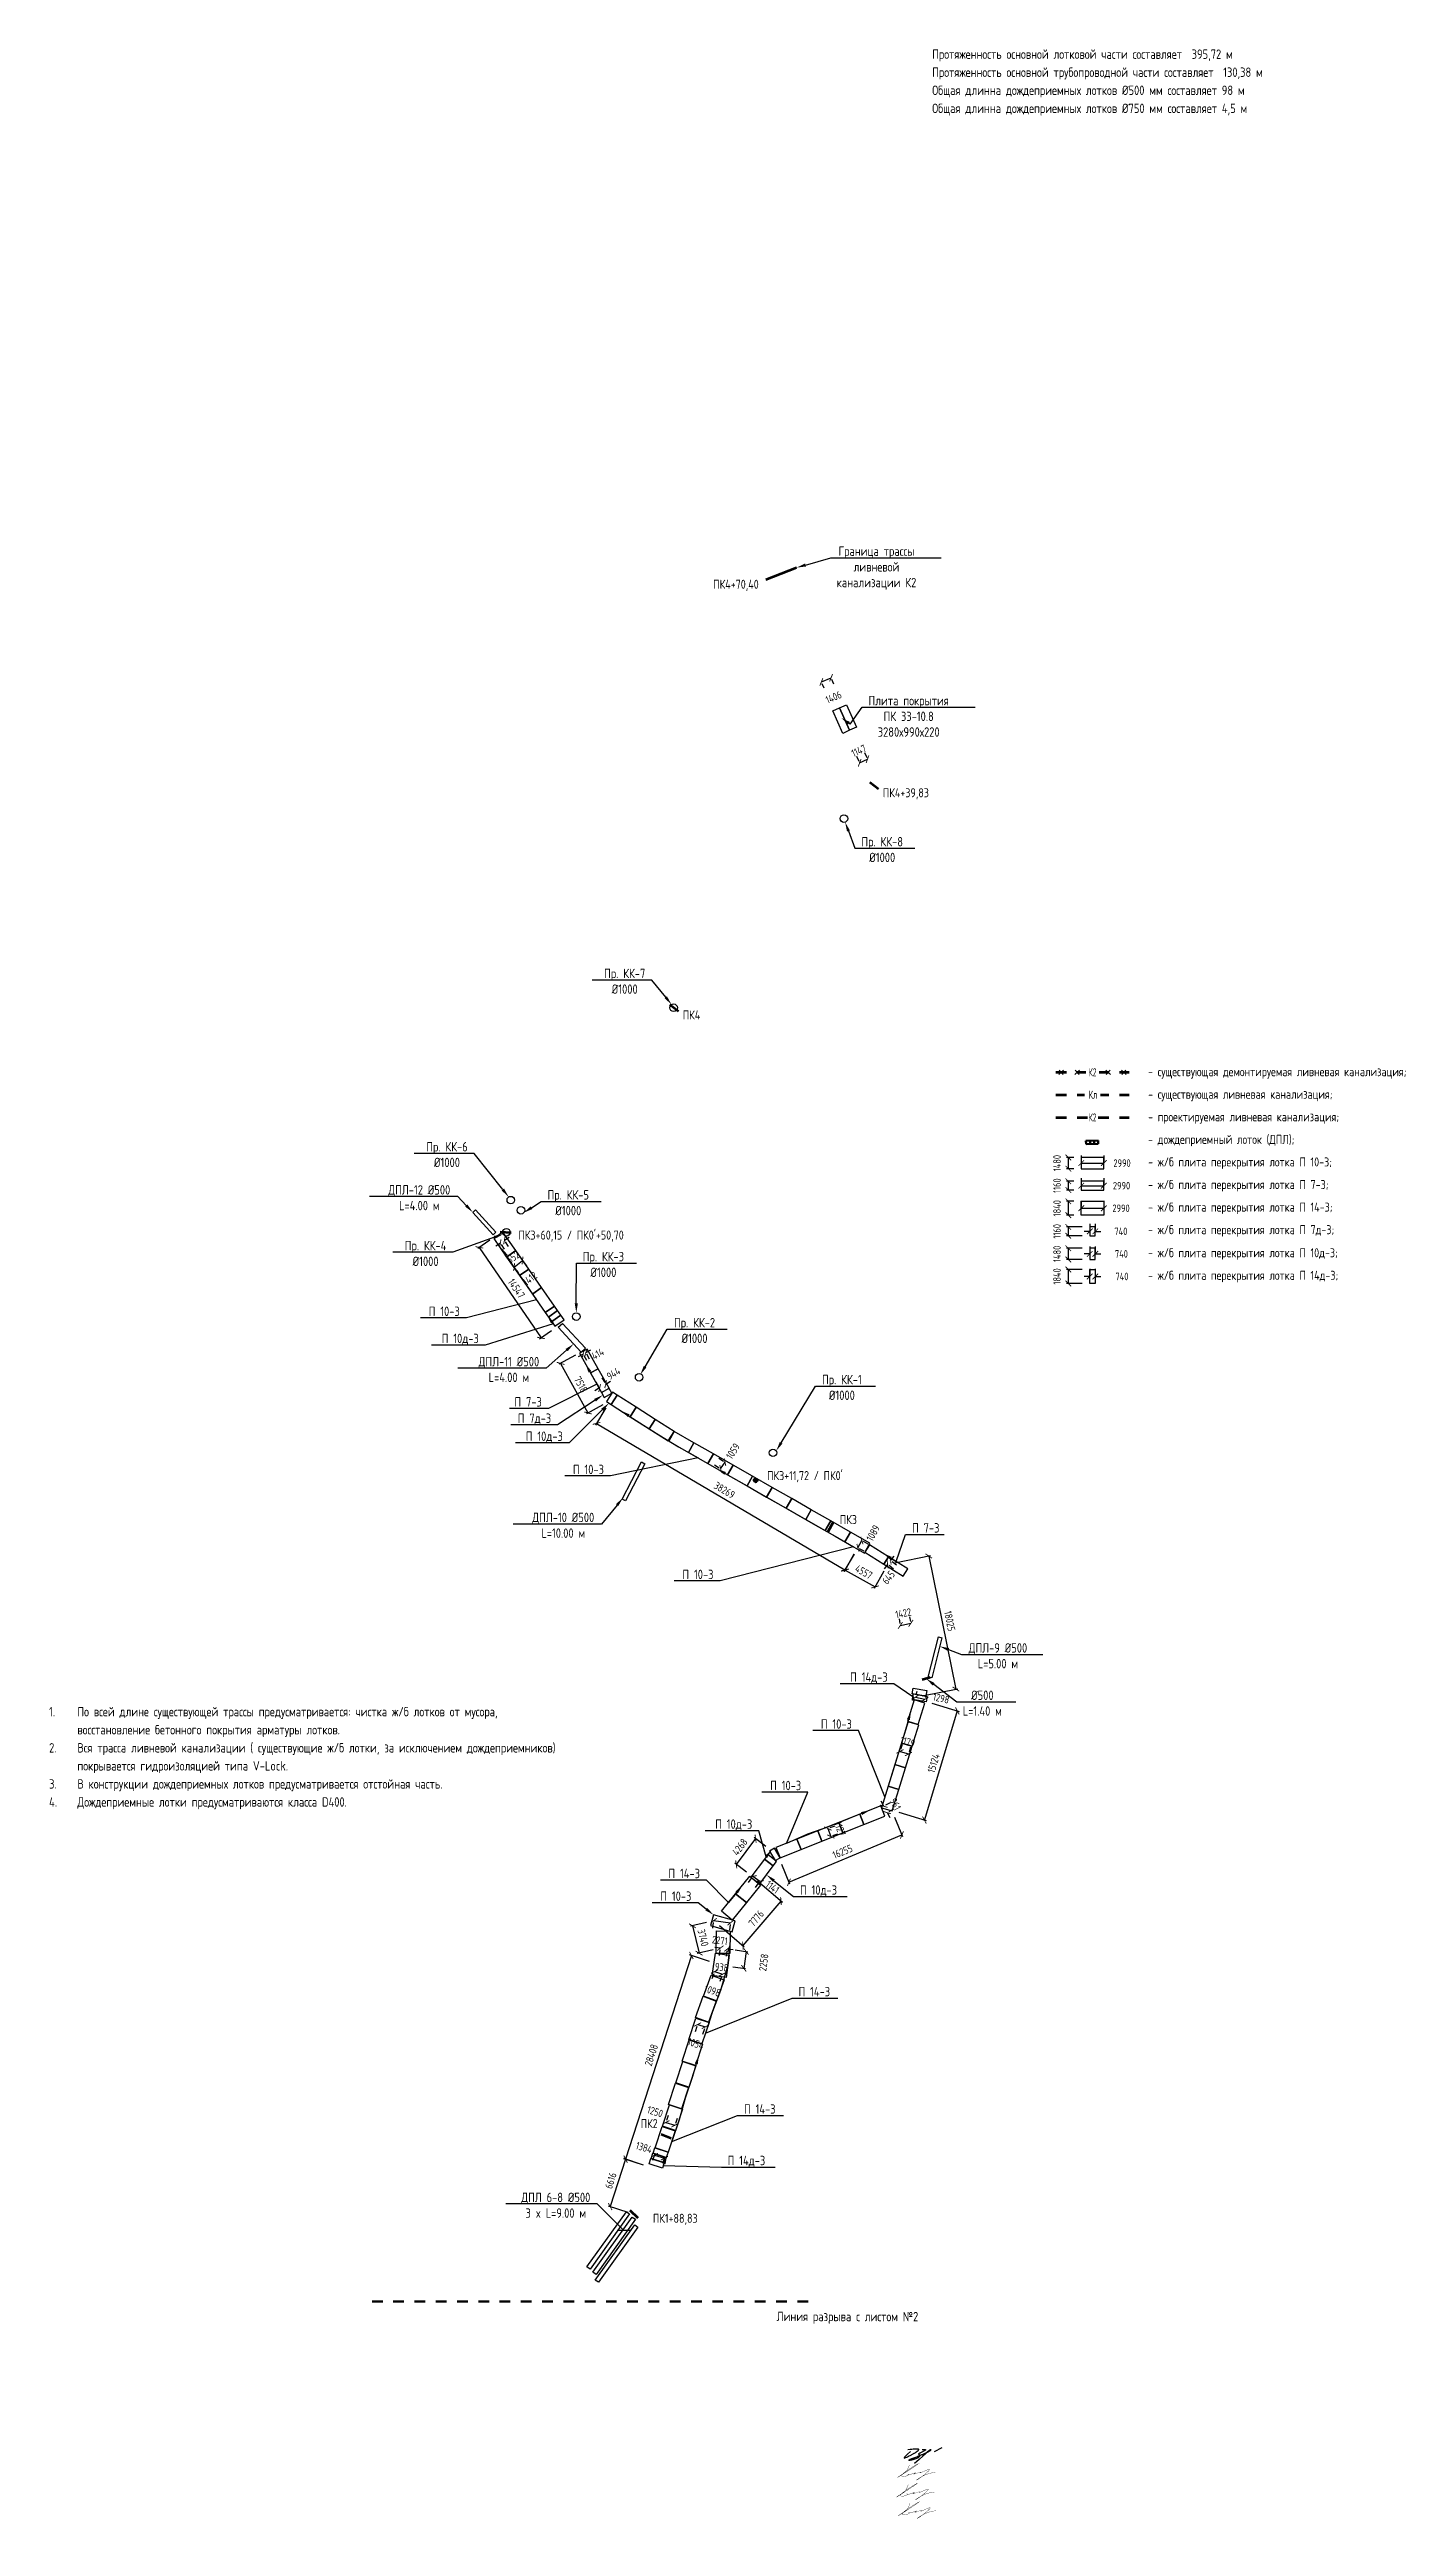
# Model space of a CAD drawing. Header units: millimetres. Extents: x 23457745 to 25202521, y 22218467 to 22861220.
# Drawn here: x 24173828 to 24353794, y 22533559 to 22861220 of the extents above; entities that cross this region are included whole.
import ezdxf
from ezdxf import colors
from ezdxf.entities.mleader import LeaderData, LeaderLine
from ezdxf.math import Vec2, Vec3

# ---------------------------------------------------------------- set-up
doc = ezdxf.new("R2010")
doc.units = ezdxf.units.MM
doc.linetypes.add('Штриховая', pattern=[2822.222233, 1411.111116, -1411.111116])
for name, color, linetype, lineweight in [('Text blocks_Ном._пера__28', 7, 'Continuous', 13), ('ВК_Текст', 7, 'Continuous', 25), ('Колодца К2', 30, 'Continuous', 30), ('Лотки К2', 30, 'Continuous', 30), ('Пикеты', 1, 'Continuous', 60), ('Плита перекрытия', 7, 'Continuous', 30), ('подпись', 7, 'Continuous', 25), ('Труба К2', 7, 'Continuous', 60)]:
    doc.layers.add(name, color=color, linetype=linetype, lineweight=lineweight)
doc.layers.add('Выноски', color=7, linetype='Continuous')
doc.layers.add('ШРИФТЫ', color=7, linetype='Continuous')
doc.styles.add('GOST 2.304', font='GOST_type.ttf')
doc.styles.add('GOST_100', font='cs_gost2304.shx', dxfattribs={"width": 0.7, "height": 300})
doc.styles.get("Standard").update_dxf_attribs({"font": 'arial.ttf'})
doc.dimstyles.new('STANDARD$0', dxfattribs={"dimscale": 100, "dimtxt": 2.5, "dimasz": 1, "dimexe": 0.5, "dimexo": 2, "dimgap": 1, "dimtad": 1, "dimdec": 0, "dimzin": 0, "dimdsep": 46, "dimtxsty": 'Standard', "dimblk1": 'OBLIQUE', "dimblk2": 'OBLIQUE', "dimsah": 1, "dimcen": 2, "dimadec": 0, "dimazin": 0, "dimtfac": 1, "dimtdec": 4, "dimtofl": 0, "dimtmove": 2, "dimatfit": 3, "dimldrblk": 'OBLIQUE', "dimfxl": 1, "dimtolj": 1, "dimtzin": 0, "dimarcsym": 0})

msp = doc.modelspace()

# ---------------------------------------------------------------- texts
at = {"insert": (24270336.873, 22561018.484), "char_height": 1250, "attachment_point": 1, "rotation": 359.89890485, "style": 'GOST 2.304'}
msp.add_mtext_dynamic_manual_height_columns('Линия разрыва с листом №2', width=25694.82588, gutter_width=12.5, heights=[0], dxfattribs=at)
at = {"layer": 'Text blocks_Ном._пера__28', "style": 'GOST 2.304'}
for s, p in [('- существующая демонтируемая ливневая канализация;', (24319622.493, 22724961.208)), ('- существующая ливневая канализация;', (24319622.493, 22721966.327)), ('- проектируемая ливневая канализация;', (24319622.493, 22718971.445)), ('- дождеприемный лоток (ДПЛ);', (24319622.493, 22715976.563)), ('- ж/б плита перекрытия лотка П 10-3;', (24319622.493, 22712981.681)), ('- ж/б плита перекрытия лотка П 7-3;', (24319622.493, 22709986.799)), ('- ж/б плита перекрытия лотка П 14-3;', (24319622.493, 22706991.918)), ('- ж/б плита перекрытия лотка П 7д-3;', (24319622.493, 22703997.036)), ('- ж/б плита перекрытия лотка П 10д-3;', (24319622.493, 22700934.411)), ('- ж/б плита перекрытия лотка П 14д-3;', (24319622.493, 22697939.529))]:
    msp.add_text(s, height=1200, dxfattribs=at).set_placement(p)
at = {"layer": 'Пикеты', "style": 'GOST 2.304'}
for s, p in [('ПК4+70,40', (24261912.75, 22789643.535)), ('ПК4+39,83', (24284426.353, 22761974.354, -123453)), ('ПК4', (24257869.024, 22732488.287, -123453)), ("ПК3+60,15 / ПК0'+50,70 ", (24236061.617, 22703280.004, -228747)), ("ПК3+11,72 / ПК0'", (24269061.714, 22671362.774, -228747)), ('ПК3', (24278710.045, 22665533.732, -228747)), ('ПК2', (24252287.245, 22585373.115, -228747)), ('ПК1+88,83', (24253910.2, 22572808.184, -228747))]:
    msp.add_text(s, height=1200, dxfattribs=at).set_placement(p)
at = {"layer": 'ШРИФТЫ', "lineweight": 30, "ltscale": 100, "char_height": 1250, "attachment_point": 1, "line_spacing_factor": 1.15, "style": 'GOST 2.304'}
for s, insert in [('Протяженность основной лотковой части составляет  395,72 м\\PПротяженность основной трубопроводной части составляет  130,38 м\\PОбщая длинна дождеприемных лотков %%C500 мм составляет 98 м \\PОбщая длинна дождеприемных лотков %%C750 мм составляет 4,5 м ', (24290975.815, 22861212.046)), ('\\pi-3750,l5000,t5000;1.^IПо всей длине существующей трассы предусматривается: чистка ж/б лотков от мусора, восстановление бетонного покрытия арматуры лотков.\\P2.^IВся трасса ливневой канализации ( существующие ж/б лотки, за исключением дождеприемников) покрывается гидроизоляцией типа V-Lock.\\P3.^IВ конструкции дождеприемных лотков предусматривается отстойная часть.\\P4.^IДождеприемные лотки предусматриваются класса D400.', (24172542.428, 22641262.847))]:
    msp.add_mtext_dynamic_manual_height_columns(s, width=70431.32087, gutter_width=1250, heights=[24133.913], dxfattribs=dict(at, insert=insert))

# ---------------------------------------------------------------- blocks, each defined once
blk = doc.blocks.new('*U4')
at = {"color": 255}
blk.add_wipeout([(-200, 125), (200, 125), (200, -125), (-200, -125)], dxfattribs=at)
at = {"layer": 'ВК_Текст', "insert": (0, 0), "char_height": 250, "attachment_point": 5, "style": 'GOST_100'}
blk.add_mtext('К2', dxfattribs=at)
blk = doc.blocks.new('_ArchTick')
at = {"color": 0, "linetype": 'ByBlock', "const_width": 0.15}
blk.add_lwpolyline([(-0.5, -0.5), (0.5, 0.5)], dxfattribs=at)
blk = doc.blocks.new('*D10')
at = {"color": 0, "lineweight": -2, "transparency": 16777216}
for p, q in [((24276263, 22777277), (24277556, 22777829)), ((24276619, 22776445), (24276361, 22777047)), ((24277912, 22776997), (24277655, 22777600))]:
    blk.add_line(p, q, dxfattribs=at)
at = {"layer": 'Defpoints', "color": 0, "transparency": 16777216}
for p in [(24276226, 22777364), (24277519, 22777916), (24277556, 22777829)]:
    blk.add_point(p, dxfattribs=at)
at = {"color": 0, "lineweight": -2, "transparency": 16777216, "xscale": 750.0000000000001, "yscale": 750.0000000000001, "zscale": 750.0000000000001}
for p, rotation in [((24276263, 22777277), 203.115871575002), ((24277556, 22777829), 23.11587157500197)]:
    blk.add_blockref('_ArchTick', p, dxfattribs=dict(at, rotation=rotation))
at = {"color": 0, "transparency": 16777216, "insert": (24277892, 22775252), "char_height": 1000, "attachment_point": 5, "rotation": 23.11587, "style": 'GOST 2.304'}
blk.add_mtext('\\A1;1406', dxfattribs=at)
blk = doc.blocks.new('_Oblique')
at = {"color": 0, "linetype": 'ByBlock', "lineweight": -2}
blk.add_line((-0.5, -0.5), (0.5, 0.5), dxfattribs=at)
blk = doc.blocks.new('*D11')
at = {"color": 0, "lineweight": -2, "transparency": 16777216}
for p, q in [((24280942, 22767418), (24281242, 22766770)), ((24281347, 22766543), (24282388, 22767025)), ((24281983, 22767899), (24282283, 22767252))]:
    blk.add_line(p, q, dxfattribs=at)
at = {"layer": 'Defpoints', "color": 0, "transparency": 16777216}
for p in [(24281362, 22766510), (24282388, 22767025), (24282403, 22766992)]:
    blk.add_point(p, dxfattribs=at)
at = {"color": 0, "lineweight": -2, "transparency": 16777216, "xscale": 750.0000000000001, "yscale": 750.0000000000001, "zscale": 750.0000000000001}
for p, rotation in [((24281347, 22766543), 204.8335982869475), ((24282388, 22767025), 24.83359828694749)]:
    blk.add_blockref('_ArchTick', p, dxfattribs=dict(at, rotation=rotation))
at = {"color": 0, "transparency": 16777216, "insert": (24281237, 22768146), "char_height": 1000, "attachment_point": 5, "rotation": 24.8336, "style": 'GOST 2.304'}
blk.add_mtext('\\A1;1147', dxfattribs=at)
blk = doc.blocks.new('*D12')
at = {"color": 0, "lineweight": -2, "transparency": 16777216}
for p, q in [((24233669, 22702819), (24233053, 22702391)), ((24234233, 22702007), (24233811, 22702614)), ((24234204, 22703191), (24234820, 22703618)), ((24234768, 22702378), (24234347, 22702985))]:
    blk.add_line(p, q, dxfattribs=at)
at = {"layer": 'Defpoints', "color": 0, "transparency": 16777216}
for p in [(24233662, 22702828), (24234198, 22703200), (24234204, 22703191)]:
    blk.add_point(p, dxfattribs=at)
at = {"color": 0, "lineweight": -2, "transparency": 16777216, "xscale": 750.0000000000001, "yscale": 750.0000000000001, "zscale": 750.0000000000001}
for p, rotation in [((24234204, 22703191), 214.7716012170438), ((24233669, 22702819), 34.7716012170438)]:
    blk.add_blockref('_ArchTick', p, dxfattribs=dict(at, rotation=rotation))
at = {"color": 0, "transparency": 16777216, "insert": (24235363, 22700950), "char_height": 1000, "attachment_point": 5, "rotation": 34.7716, "style": 'GOST 2.304'}
blk.add_mtext('\\A1;652', dxfattribs=at)
blk = doc.blocks.new('*D13')
at = {"color": 0, "lineweight": -2, "transparency": 16777216}
for p, q in [((24244661, 22688090), (24244008, 22687722)), ((24245143, 22687232), (24244784, 22687872)), ((24245022, 22688293), (24245675, 22688660)), ((24245504, 22687435), (24245144, 22688075))]:
    blk.add_line(p, q, dxfattribs=at)
at = {"layer": 'Defpoints', "color": 0, "transparency": 16777216}
for p in [(24244653, 22688104), (24245014, 22688307), (24245022, 22688293)]:
    blk.add_point(p, dxfattribs=at)
at = {"color": 0, "lineweight": -2, "transparency": 16777216, "xscale": 750.0000000000001, "yscale": 750.0000000000001, "zscale": 750.0000000000001}
for p, rotation in [((24244661, 22688090), 29.36241064637022), ((24245022, 22688293), 209.3624106463703)]:
    blk.add_blockref('_ArchTick', p, dxfattribs=dict(at, rotation=rotation))
at = {"color": 0, "transparency": 16777216, "insert": (24246594, 22688120), "char_height": 1000, "attachment_point": 5, "rotation": 29.36241, "style": 'GOST 2.304'}
blk.add_mtext('\\A1;414', dxfattribs=at)
blk = doc.blocks.new('*D14')
at = {"color": 0, "lineweight": -2, "transparency": 16777216}
for p, q in [((24246323, 22684425), (24246714, 22683801)), ((24247123, 22684926), (24247514, 22684302)), ((24247647, 22684090), (24248282, 22684488)), ((24246847, 22683589), (24246211, 22683191))]:
    blk.add_line(p, q, dxfattribs=at)
at = {"layer": 'Defpoints', "color": 0, "transparency": 16777216}
for p in [(24247647, 22684090), (24247654, 22684079), (24246854, 22683578)]:
    blk.add_point(p, dxfattribs=at)
at = {"color": 0, "lineweight": -2, "transparency": 16777216, "xscale": 750.0000000000001, "yscale": 750.0000000000001, "zscale": 750.0000000000001}
for p, rotation in [((24246847, 22683589), 32.06212730894032), ((24247647, 22684090), 212.0621273089403)]:
    blk.add_blockref('_ArchTick', p, dxfattribs=dict(at, rotation=rotation))
at = {"color": 0, "transparency": 16777216, "insert": (24248683, 22685510), "char_height": 1000, "attachment_point": 5, "rotation": 32.06213, "style": 'GOST 2.304'}
blk.add_mtext('\\A1;944', dxfattribs=at)
blk = doc.blocks.new('*D15')
at = {"color": 0, "lineweight": -2, "transparency": 16777216}
for p, q in [((24262653, 22674292), (24263271, 22673884)), ((24262070, 22673408), (24262688, 22673000)), ((24262897, 22672863), (24263480, 22673746))]:
    blk.add_line(p, q, dxfattribs=at)
at = {"layer": 'Defpoints', "color": 0, "lineweight": 30, "transparency": 16777216}
for p in [(24262905, 22672857), (24263480, 22673746), (24263488, 22673741)]:
    blk.add_point(p, dxfattribs=at)
at = {"color": 0, "lineweight": -2, "transparency": 16777216, "xscale": 750.0000000000001, "yscale": 750.0000000000001, "zscale": 750.0000000000001}
for p, rotation in [((24263480, 22673746), 56.58632838867814), ((24262897, 22672863), 236.5863283886781)]:
    blk.add_blockref('_ArchTick', p, dxfattribs=dict(at, rotation=rotation))
at = {"color": 0, "transparency": 16777216, "insert": (24264539, 22675208), "char_height": 1000, "attachment_point": 5, "rotation": 56.58633, "style": 'GOST 2.304'}
blk.add_mtext('\\A1;1059', dxfattribs=at)
blk = doc.blocks.new('*D16')
at = {"color": 0, "lineweight": -2, "transparency": 16777216}
for p, q in [((24281120, 22662389), (24281648, 22663341)), ((24281968, 22661919), (24281339, 22662268)), ((24282495, 22662872), (24281867, 22663220))]:
    blk.add_line(p, q, dxfattribs=at)
at = {"layer": 'Defpoints', "color": 0, "lineweight": 30, "transparency": 16777216}
for p in [(24281093, 22662404), (24281620, 22663356), (24281648, 22663341)]:
    blk.add_point(p, dxfattribs=at)
at = {"color": 0, "lineweight": -2, "transparency": 16777216, "xscale": 750.0000000000001, "yscale": 750.0000000000001, "zscale": 750.0000000000001}
for p, rotation in [((24281120, 22662389), 241.0262652154485), ((24281648, 22663341), 61.02626521544851)]:
    blk.add_blockref('_ArchTick', p, dxfattribs=dict(at, rotation=rotation))
at = {"color": 0, "transparency": 16777216, "insert": (24283130, 22664336), "char_height": 1000, "attachment_point": 5, "rotation": 61.02627, "style": 'GOST 2.304'}
blk.add_mtext('\\A1;1089', dxfattribs=at)
blk = doc.blocks.new('*D17')
at = {"color": 0, "lineweight": -2, "transparency": 16777216}
for p, q in [((24285457, 22660686), (24285917, 22661278)), ((24285062, 22660176), (24284602, 22659583)), ((24285848, 22659566), (24285259, 22660023)), ((24286244, 22660076), (24285655, 22660532))]:
    blk.add_line(p, q, dxfattribs=at)
at = {"layer": 'Defpoints', "color": 0, "lineweight": 30, "transparency": 16777216}
for p in [(24285058, 22660179), (24285453, 22660689), (24285457, 22660686)]:
    blk.add_point(p, dxfattribs=at)
at = {"color": 0, "lineweight": -2, "transparency": 16777216, "xscale": 750.0000000000001, "yscale": 750.0000000000001, "zscale": 750.0000000000001}
for p, rotation in [((24285457, 22660686), 232.1992221800609), ((24285062, 22660176), 52.19922218006083)]:
    blk.add_blockref('_ArchTick', p, dxfattribs=dict(at, rotation=rotation))
at = {"color": 0, "transparency": 16777216, "insert": (24285175, 22658444), "char_height": 1000, "attachment_point": 5, "rotation": 52.19922, "style": 'GOST 2.304'}
blk.add_mtext('\\A1;645', dxfattribs=at)
blk = doc.blocks.new('*D18')
at = {"color": 0, "lineweight": -2, "transparency": 16777216}
for p, q in [((24286576, 22652948), (24286700, 22652331)), ((24286750, 22652086), (24288144, 22652367)), ((24287970, 22653230), (24288094, 22652612))]:
    blk.add_line(p, q, dxfattribs=at)
at = {"layer": 'Defpoints', "color": 0, "transparency": 16777216}
for p in [(24286773, 22651968), (24288144, 22652367), (24288168, 22652249)]:
    blk.add_point(p, dxfattribs=at)
at = {"color": 0, "lineweight": -2, "transparency": 16777216, "xscale": 750.0000000000001, "yscale": 750.0000000000001, "zscale": 750.0000000000001}
for p, rotation in [((24286750, 22652086), 191.4067758692635), ((24288144, 22652367), 11.40677586926352)]:
    blk.add_blockref('_ArchTick', p, dxfattribs=dict(at, rotation=rotation))
at = {"color": 0, "transparency": 16777216, "insert": (24287150, 22653698), "char_height": 1000, "attachment_point": 5, "rotation": 11.40678, "style": 'GOST 2.304'}
blk.add_mtext('\\A1;1422', dxfattribs=at)
blk = doc.blocks.new('*D19')
at = {"color": 0, "lineweight": -2, "transparency": 16777216}
for p, q in [((24288750, 22642571), (24290016, 22642285)), ((24288919, 22643318), (24288806, 22642815)), ((24290185, 22643032), (24290072, 22642529))]:
    blk.add_line(p, q, dxfattribs=at)
at = {"layer": 'Defpoints', "color": 0, "lineweight": 30, "transparency": 16777216}
for p in [(24288699, 22642343), (24289965, 22642057), (24290016, 22642285)]:
    blk.add_point(p, dxfattribs=at)
at = {"color": 0, "lineweight": -2, "transparency": 16777216, "xscale": 750.0000000000001, "yscale": 750.0000000000001, "zscale": 750.0000000000001}
for p, rotation in [((24288750, 22642571), 167.2700864180438), ((24290016, 22642285), 347.2700864180438)]:
    blk.add_blockref('_ArchTick', p, dxfattribs=dict(at, rotation=rotation))
at = {"color": 0, "transparency": 16777216, "insert": (24292161, 22642413), "char_height": 1000, "attachment_point": 5, "rotation": 347.27009, "style": 'GOST 2.304'}
blk.add_mtext('\\A1;1298', dxfattribs=at)
blk = doc.blocks.new('*D20')
at = {"color": 0, "lineweight": -2, "transparency": 16777216}
for p, q in [((24286706, 22635370), (24287834, 22635028)), ((24286977, 22636265), (24286778, 22635610)), ((24288105, 22635923), (24287907, 22635268))]:
    blk.add_line(p, q, dxfattribs=at)
at = {"layer": 'Defpoints', "color": 0, "transparency": 16777216}
for p in [(24286687, 22635308), (24287815, 22634966), (24287834, 22635028)]:
    blk.add_point(p, dxfattribs=at)
at = {"color": 0, "lineweight": -2, "transparency": 16777216, "xscale": 750.0000000000001, "yscale": 750.0000000000001, "zscale": 750.0000000000001}
for p, rotation in [((24286706, 22635370), 163.1334696628448), ((24287834, 22635028), 343.1334696628448)]:
    blk.add_blockref('_ArchTick', p, dxfattribs=dict(at, rotation=rotation))
at = {"color": 0, "transparency": 16777216, "insert": (24287705, 22636636), "char_height": 1000, "attachment_point": 5, "rotation": 343.13347, "style": 'GOST 2.304'}
blk.add_mtext('\\A1;1179', dxfattribs=at)
blk = doc.blocks.new('*D21')
at = {"color": 0, "lineweight": -2, "transparency": 16777216}
for p, q in [((24284541, 22628093), (24284190, 22628756)), ((24285404, 22628550), (24284762, 22628210)), ((24284990, 22627244), (24285341, 22626581)), ((24285853, 22627700), (24285211, 22627361))]:
    blk.add_line(p, q, dxfattribs=at)
at = {"layer": 'Defpoints', "color": 0, "transparency": 16777216}
for p in [(24284520, 22628082), (24284969, 22627232), (24284990, 22627244)]:
    blk.add_point(p, dxfattribs=at)
at = {"color": 0, "lineweight": -2, "transparency": 16777216, "xscale": 750.0000000000001, "yscale": 750.0000000000001, "zscale": 750.0000000000001}
for p, rotation in [((24284541, 22628093), 297.8898632107067), ((24284990, 22627244), 117.8898632107068)]:
    blk.add_blockref('_ArchTick', p, dxfattribs=dict(at, rotation=rotation))
at = {"color": 0, "transparency": 16777216, "insert": (24286092, 22628370), "char_height": 1000, "attachment_point": 5, "rotation": 297.88986, "style": 'GOST 2.304'}
blk.add_mtext('\\A1;961', dxfattribs=at)
blk = doc.blocks.new('*D22')
at = {"color": 0, "lineweight": -2, "transparency": 16777216}
for p, q in [((24277137, 22625132), (24277515, 22624070)), ((24278053, 22625458), (24277373, 22625216)), ((24278430, 22624396), (24277751, 22624154))]:
    blk.add_line(p, q, dxfattribs=at)
at = {"layer": 'Defpoints', "color": 0, "transparency": 16777216}
for p in [(24277110, 22625123), (24277488, 22624061), (24277515, 22624070)]:
    blk.add_point(p, dxfattribs=at)
at = {"color": 0, "lineweight": -2, "transparency": 16777216, "xscale": 750.0000000000001, "yscale": 750.0000000000001, "zscale": 750.0000000000001}
for p, rotation in [((24277137, 22625132), 109.5762477072128), ((24277515, 22624070), 289.5762477072128)]:
    blk.add_blockref('_ArchTick', p, dxfattribs=dict(at, rotation=rotation))
at = {"color": 0, "transparency": 16777216, "insert": (24278740, 22625104), "char_height": 1000, "attachment_point": 5, "rotation": 289.57625, "style": 'GOST 2.304'}
blk.add_mtext('\\A1;1127', dxfattribs=at)
blk = doc.blocks.new('*D23')
at = {"color": 0, "lineweight": -2, "transparency": 16777216}
for p, q in [((24266603, 22617982), (24267036, 22618589)), ((24267181, 22618793), (24268110, 22618131)), ((24267531, 22617320), (24267964, 22617927))]:
    blk.add_line(p, q, dxfattribs=at)
at = {"layer": 'Defpoints', "color": 0, "lineweight": 30, "transparency": 16777216}
for p in [(24267183, 22618796), (24268110, 22618131), (24268112, 22618134)]:
    blk.add_point(p, dxfattribs=at)
at = {"color": 0, "lineweight": -2, "transparency": 16777216, "xscale": 750.0000000000001, "yscale": 750.0000000000001, "zscale": 750.0000000000001}
for p, rotation in [((24267181, 22618793), 144.5166799097539), ((24268110, 22618131), 324.5166799097539)]:
    blk.add_blockref('_ArchTick', p, dxfattribs=dict(at, rotation=rotation))
at = {"color": 0, "transparency": 16777216, "insert": (24269783, 22617358), "char_height": 1000, "attachment_point": 5, "rotation": 324.51668, "style": 'GOST 2.304'}
blk.add_mtext('\\A1;1141', dxfattribs=at)
blk = doc.blocks.new('*D24')
at = {"color": 0, "lineweight": -2, "transparency": 16777216}
for p, q in [((24261851, 22611932), (24261939, 22612658)), ((24261970, 22612906), (24264224, 22612632)), ((24264105, 22611658), (24264194, 22612384))]:
    blk.add_line(p, q, dxfattribs=at)
at = {"layer": 'Defpoints', "color": 0, "transparency": 16777216}
for p in [(24261972, 22612925), (24264224, 22612632), (24264226, 22612650)]:
    blk.add_point(p, dxfattribs=at)
at = {"color": 0, "lineweight": -2, "transparency": 16777216, "xscale": 750.0000000000001, "yscale": 750.0000000000001, "zscale": 750.0000000000001}
for p, rotation in [((24261970, 22612906), 173.058284002889), ((24264224, 22612632), 353.058284002889)]:
    blk.add_blockref('_ArchTick', p, dxfattribs=dict(at, rotation=rotation))
at = {"color": 0, "transparency": 16777216, "insert": (24262794, 22610285), "char_height": 1000, "attachment_point": 5, "rotation": 353.05828, "style": 'GOST 2.304'}
blk.add_mtext('\\A1;2271', dxfattribs=at)
blk = doc.blocks.new('*D25')
at = {"color": 0, "lineweight": -2, "transparency": 16777216}
for p, q in [((24262869, 22609270), (24262125, 22609360)), ((24262750, 22608290), (24262839, 22609022)), ((24263682, 22608177), (24263771, 22608908)), ((24263801, 22609156), (24264545, 22609066))]:
    blk.add_line(p, q, dxfattribs=at)
at = {"layer": 'Defpoints', "color": 0, "transparency": 16777216}
for p in [(24262871, 22609283), (24263801, 22609156), (24263802, 22609170)]:
    blk.add_point(p, dxfattribs=at)
at = {"color": 0, "lineweight": -2, "transparency": 16777216, "xscale": 750.0000000000001, "yscale": 750.0000000000001, "zscale": 750.0000000000001}
for p, rotation in [((24262869, 22609270), 353.0582840029051), ((24263801, 22609156), 173.0582840029052)]:
    blk.add_blockref('_ArchTick', p, dxfattribs=dict(at, rotation=rotation))
at = {"color": 0, "transparency": 16777216, "insert": (24263033, 22606729), "char_height": 1000, "attachment_point": 5, "rotation": 353.05828, "style": 'GOST 2.304'}
blk.add_mtext('\\A1;938', dxfattribs=at)
blk = doc.blocks.new('*D26')
at = {"color": 0, "lineweight": -2, "transparency": 16777216}
for p, q in [((24261787, 22605230), (24262023, 22605916)), ((24262105, 22606153), (24263143, 22605795)), ((24262825, 22604873), (24263061, 22605559))]:
    blk.add_line(p, q, dxfattribs=at)
at = {"layer": 'Defpoints', "color": 0, "transparency": 16777216}
for p in [(24262112, 22606176), (24263143, 22605795), (24263150, 22605818)]:
    blk.add_point(p, dxfattribs=at)
at = {"color": 0, "lineweight": -2, "transparency": 16777216, "xscale": 750.0000000000001, "yscale": 750.0000000000001, "zscale": 750.0000000000001}
for p, rotation in [((24262105, 22606153), 161.004265954888), ((24263143, 22605795), 341.004265954888)]:
    blk.add_blockref('_ArchTick', p, dxfattribs=dict(at, rotation=rotation))
at = {"color": 0, "transparency": 16777216, "insert": (24261809, 22603608), "char_height": 1000, "attachment_point": 5, "rotation": 341.00427, "style": 'GOST 2.304'}
blk.add_mtext('\\A1;1098', dxfattribs=at)
blk = doc.blocks.new('*D27')
at = {"color": 0, "lineweight": -2, "transparency": 16777216}
for p, q in [((24259556, 22598184), (24259780, 22598892)), ((24259855, 22599130), (24260860, 22598812)), ((24260560, 22597866), (24260784, 22598574))]:
    blk.add_line(p, q, dxfattribs=at)
at = {"layer": 'Defpoints', "color": 0, "transparency": 16777216}
for p in [(24259858, 22599138), (24260860, 22598812), (24260862, 22598820)]:
    blk.add_point(p, dxfattribs=at)
at = {"color": 0, "lineweight": -2, "transparency": 16777216, "xscale": 750.0000000000001, "yscale": 750.0000000000001, "zscale": 750.0000000000001}
for p, rotation in [((24259855, 22599130), 162.4347204935371), ((24260860, 22598812), 342.4347204935371)]:
    blk.add_blockref('_ArchTick', p, dxfattribs=dict(at, rotation=rotation))
at = {"color": 0, "transparency": 16777216, "insert": (24259603, 22596587), "char_height": 1000, "attachment_point": 5, "rotation": 342.43472, "style": 'GOST 2.304'}
blk.add_mtext('\\A1;1054', dxfattribs=at)
blk = doc.blocks.new('*D28')
at = {"color": 0, "lineweight": -2, "transparency": 16777216}
for p, q in [((24255640, 22586140), (24256829, 22585756)), ((24255933, 22587049), (24255716, 22586377)), ((24257122, 22586665), (24256906, 22585994))]:
    blk.add_line(p, q, dxfattribs=at)
at = {"layer": 'Defpoints', "color": 0, "lineweight": 30, "transparency": 16777216}
for p in [(24255626, 22586097), (24256829, 22585756), (24256815, 22585714)]:
    blk.add_point(p, dxfattribs=at)
at = {"color": 0, "lineweight": -2, "transparency": 16777216, "xscale": 750.0000000000001, "yscale": 750.0000000000001, "zscale": 750.0000000000001}
for p, rotation in [((24255640, 22586140), 162.1194302826839), ((24256829, 22585756), 342.1194302826839)]:
    blk.add_blockref('_ArchTick', p, dxfattribs=dict(at, rotation=rotation))
at = {"color": 0, "transparency": 16777216, "insert": (24254201, 22587562), "char_height": 1000, "attachment_point": 5, "rotation": 342.11943, "style": 'GOST 2.304'}
blk.add_mtext('\\A1;1250', dxfattribs=at)
blk = doc.blocks.new('*D29')
at = {"color": 0, "lineweight": -2, "transparency": 16777216}
for p, q in [((24253923, 22581123), (24254195, 22582024)), ((24254123, 22581785), (24255448, 22581385)), ((24255248, 22580723), (24255520, 22581625))]:
    blk.add_line(p, q, dxfattribs=at)
at = {"layer": 'Defpoints', "color": 0, "lineweight": 30, "transparency": 16777216}
for p in [(24253635, 22580165), (24254960, 22579766), (24255448, 22581385)]:
    blk.add_point(p, dxfattribs=at)
at = {"color": 0, "lineweight": -2, "transparency": 16777216, "xscale": 750.0000000000001, "yscale": 750.0000000000001, "zscale": 750.0000000000001}
for p, rotation in [((24254123, 22581785), 163.224765476783), ((24255448, 22581385), 343.224765476783)]:
    blk.add_blockref('_ArchTick', p, dxfattribs=dict(at, rotation=rotation))
at = {"color": 0, "transparency": 16777216, "insert": (24252736, 22582799), "char_height": 1000, "attachment_point": 5, "rotation": 343.22477, "style": 'GOST 2.304'}
blk.add_mtext('\\A1;1384', dxfattribs=at)
blk = doc.blocks.new('hfdsaf')
at = {"color": 255}
blk.add_wipeout([(-1038, 533), (1038, 533), (1038, -533), (-1038, -533)], dxfattribs=at)
at = {"layer": 'ВК_Текст', "insert": (51, 25), "char_height": 1066.7, "attachment_point": 5, "rotation": 359.99126, "style": 'GOST_100'}
blk.add_mtext('Кл', dxfattribs=at)
blk = doc.blocks.new('*D45')
at = {"color": 0, "lineweight": -2, "transparency": 16777216}
for p, q in [((24232259, 22703192), (24230670, 22702110)), ((24230877, 22702251), (24239065, 22690227)), ((24240447, 22691168), (24238858, 22690086))]:
    blk.add_line(p, q, dxfattribs=at)
at = {"layer": 'Defpoints', "color": 0, "transparency": 16777216}
for p in [(24233085, 22703755), (24241274, 22691731), (24239065, 22690227)]:
    blk.add_point(p, dxfattribs=at)
at = {"color": 0, "lineweight": -2, "transparency": 16777216, "xscale": 750, "yscale": 750, "zscale": 750}
for p, rotation in [((24230877, 22702251), 124.2553872978519), ((24239065, 22690227), 304.2553872978519)]:
    blk.add_blockref('_ArchTick', p, dxfattribs=dict(at, rotation=rotation))
at = {"color": 0, "transparency": 16777216, "insert": (24235798, 22696802), "char_height": 1000, "attachment_point": 5, "rotation": 304.25539, "style": 'GOST 2.304'}
blk.add_mtext('\\A1;14547', dxfattribs=at)
blk = doc.blocks.new('*D46')
at = {"color": 0, "lineweight": -2, "transparency": 16777216}
for p, q in [((24243623, 22687938), (24241443, 22686733)), ((24241662, 22686854), (24245300, 22680274)), ((24247261, 22681358), (24245081, 22680153))]:
    blk.add_line(p, q, dxfattribs=at)
at = {"layer": 'Defpoints', "color": 0, "transparency": 16777216}
for p in [(24244499, 22688422), (24248136, 22681842), (24245300, 22680274)]:
    blk.add_point(p, dxfattribs=at)
at = {"color": 0, "lineweight": -2, "transparency": 16777216, "xscale": 750, "yscale": 750, "zscale": 750}
for p, rotation in [((24241662, 22686854), 118.935802064391), ((24245300, 22680274), 298.935802064391)]:
    blk.add_blockref('_ArchTick', p, dxfattribs=dict(at, rotation=rotation))
at = {"color": 0, "transparency": 16777216, "insert": (24244356, 22684048), "char_height": 1000, "attachment_point": 5, "rotation": 298.9358, "style": 'GOST 2.304'}
blk.add_mtext('\\A1;7518', dxfattribs=at)
blk = doc.blocks.new('*D47')
at = {"color": 0, "lineweight": -2, "transparency": 16777216}
for p, q in [((24247650, 22680969), (24246297, 22678673)), ((24246424, 22678889), (24279388, 22659451)), ((24280615, 22661532), (24279261, 22659236))]:
    blk.add_line(p, q, dxfattribs=at)
at = {"layer": 'Defpoints', "color": 0, "transparency": 16777216}
for p in [(24248158, 22681831), (24281123, 22662393), (24279388, 22659451)]:
    blk.add_point(p, dxfattribs=at)
at = {"color": 0, "lineweight": -2, "transparency": 16777216, "xscale": 750, "yscale": 750, "zscale": 750}
for p, rotation in [((24246424, 22678889), 149.4747441770796), ((24279388, 22659451), 329.4747441770796)]:
    blk.add_blockref('_ArchTick', p, dxfattribs=dict(at, rotation=rotation))
at = {"color": 0, "transparency": 16777216, "insert": (24263414, 22670032), "char_height": 1000, "attachment_point": 5, "rotation": 329.47474, "style": 'GOST 2.304'}
blk.add_mtext('\\A1;38269', dxfattribs=at)
blk = doc.blocks.new('*D48')
at = {"color": 0, "lineweight": -2, "transparency": 16777216}
for p, q in [((24280595, 22661529), (24279293, 22659199)), ((24279415, 22659417), (24283394, 22657194)), ((24284574, 22659305), (24283272, 22656976))]:
    blk.add_line(p, q, dxfattribs=at)
at = {"layer": 'Defpoints', "color": 0, "transparency": 16777216}
for p in [(24281083, 22662402), (24285061, 22660178), (24283394, 22657194)]:
    blk.add_point(p, dxfattribs=at)
at = {"color": 0, "lineweight": -2, "transparency": 16777216, "xscale": 750, "yscale": 750, "zscale": 750}
for p, rotation in [((24279415, 22659417), 150.8044327422705), ((24283394, 22657194), 330.8044327422705)]:
    blk.add_blockref('_ArchTick', p, dxfattribs=dict(at, rotation=rotation))
at = {"color": 0, "transparency": 16777216, "insert": (24281892, 22659179), "char_height": 1000, "attachment_point": 5, "rotation": 330.80443, "style": 'GOST 2.304'}
blk.add_mtext('\\A1;4557', dxfattribs=at)
blk = doc.blocks.new('*D49')
at = {"color": 0, "lineweight": -2, "transparency": 16777216}
for p, q in [((24286038, 22660379), (24290763, 22661346)), ((24290518, 22661295), (24294129, 22643636)), ((24289649, 22642720), (24294374, 22643686))]:
    blk.add_line(p, q, dxfattribs=at)
at = {"layer": 'Defpoints', "color": 0, "transparency": 16777216}
for p in [(24285058, 22660179), (24288670, 22642520), (24294129, 22643636)]:
    blk.add_point(p, dxfattribs=at)
at = {"color": 0, "lineweight": -2, "transparency": 16777216, "xscale": 750, "yscale": 750, "zscale": 750}
for p, rotation in [((24290518, 22661295), 101.5586170166532), ((24294129, 22643636), 281.5586170166532)]:
    blk.add_blockref('_ArchTick', p, dxfattribs=dict(at, rotation=rotation))
at = {"color": 0, "transparency": 16777216, "insert": (24293304, 22652666), "char_height": 1000, "attachment_point": 5, "rotation": 281.55862, "style": 'GOST 2.304'}
blk.add_mtext('\\A1;18025', dxfattribs=at)
blk = doc.blocks.new('*D50')
at = {"color": 0, "lineweight": -2, "transparency": 16777216}
for p, q in [((24290922, 22641768), (24294547, 22640672)), ((24294308, 22640744), (24289933, 22626267)), ((24286547, 22627290), (24290172, 22626194))]:
    blk.add_line(p, q, dxfattribs=at)
at = {"layer": 'Defpoints', "color": 0, "transparency": 16777216}
for p in [(24289965, 22642057), (24285590, 22627579), (24289933, 22626267)]:
    blk.add_point(p, dxfattribs=at)
at = {"color": 0, "lineweight": -2, "transparency": 16777216, "xscale": 750, "yscale": 750, "zscale": 750}
for p, rotation in [((24294308, 22640744), 73.1854643779823), ((24289933, 22626267), 253.1854643779823)]:
    blk.add_blockref('_ArchTick', p, dxfattribs=dict(at, rotation=rotation))
at = {"color": 0, "transparency": 16777216, "insert": (24291163, 22633795), "char_height": 1000, "attachment_point": 5, "rotation": 73.18546, "style": 'GOST 2.304'}
blk.add_mtext('\\A1;15124', dxfattribs=at)
blk = doc.blocks.new('*D51')
at = {"color": 0, "lineweight": -2, "transparency": 16777216}
for p, q in [((24285963, 22626661), (24287055, 22624052)), ((24271963, 22618008), (24286958, 22624283)), ((24270968, 22620386), (24272060, 22617777))]:
    blk.add_line(p, q, dxfattribs=at)
at = {"layer": 'Defpoints', "color": 0, "transparency": 16777216}
for p in [(24285577, 22627584), (24286958, 22624283), (24270582, 22621309)]:
    blk.add_point(p, dxfattribs=at)
at = {"color": 0, "lineweight": -2, "transparency": 16777216, "xscale": 750, "yscale": 750, "zscale": 750}
for p, rotation in [((24286958, 22624283), 22.70798403307868), ((24271963, 22618008), 202.7079840330786)]:
    blk.add_blockref('_ArchTick', p, dxfattribs=dict(at, rotation=rotation))
at = {"color": 0, "transparency": 16777216, "insert": (24279075, 22622068), "char_height": 1000, "attachment_point": 5, "rotation": 22.70798, "style": 'GOST 2.304'}
blk.add_mtext('\\A1;16255', dxfattribs=at)
blk = doc.blocks.new('*D52')
at = {"color": 0, "lineweight": -2, "transparency": 16777216}
for p, q in [((24267542, 22623789), (24264974, 22620379)), ((24268909, 22622759), (24267342, 22623939)), ((24266342, 22619350), (24264775, 22620530))]:
    blk.add_line(p, q, dxfattribs=at)
at = {"layer": 'Defpoints', "color": 0, "transparency": 16777216}
for p in [(24269708, 22622158), (24264974, 22620379), (24267141, 22618748)]:
    blk.add_point(p, dxfattribs=at)
at = {"color": 0, "lineweight": -2, "transparency": 16777216, "xscale": 750, "yscale": 750, "zscale": 750}
for p, rotation in [((24267542, 22623789), 53.02107707786844), ((24264974, 22620379), 233.0210770778684)]:
    blk.add_blockref('_ArchTick', p, dxfattribs=dict(at, rotation=rotation))
at = {"color": 0, "transparency": 16777216, "insert": (24265458, 22622686), "char_height": 1000, "attachment_point": 5, "rotation": 53.02108, "style": 'GOST 2.304'}
blk.add_mtext('\\A1;4268', dxfattribs=at)
blk = doc.blocks.new('*D53')
at = {"color": 0, "lineweight": -2, "transparency": 16777216}
for p, q in [((24270907, 22615512), (24265849, 22609605)), ((24267789, 22618181), (24271097, 22615349)), ((24262732, 22612274), (24266039, 22609442))]:
    blk.add_line(p, q, dxfattribs=at)
at = {"layer": 'Defpoints', "color": 0, "transparency": 16777216}
for p in [(24267029, 22618832), (24261972, 22612925), (24265849, 22609605)]:
    blk.add_point(p, dxfattribs=at)
at = {"color": 0, "lineweight": -2, "transparency": 16777216, "xscale": 750, "yscale": 750, "zscale": 750}
for p, rotation in [((24270907, 22615512), 49.42947965298101), ((24265849, 22609605), 229.4294796529811)]:
    blk.add_blockref('_ArchTick', p, dxfattribs=dict(at, rotation=rotation))
at = {"color": 0, "transparency": 16777216, "insert": (24267618, 22613209), "char_height": 1000, "attachment_point": 5, "rotation": 49.42948, "style": 'GOST 2.304'}
blk.add_mtext('\\A1;7776', dxfattribs=at)
blk = doc.blocks.new('*D54')
at = {"color": 0, "lineweight": -2, "transparency": 16777216}
for p, q in [((24261011, 22612679), (24258908, 22612164)), ((24259151, 22612224), (24260040, 22608591)), ((24261900, 22609045), (24259797, 22608531))]:
    blk.add_line(p, q, dxfattribs=at)
at = {"layer": 'Defpoints', "color": 0, "transparency": 16777216}
for p in [(24261982, 22612916), (24262871, 22609283), (24260040, 22608591)]:
    blk.add_point(p, dxfattribs=at)
at = {"color": 0, "lineweight": -2, "transparency": 16777216, "xscale": 750, "yscale": 750, "zscale": 750}
for p, rotation in [((24259151, 22612224), 103.747726262538), ((24260040, 22608591), 283.747726262538)]:
    blk.add_blockref('_ArchTick', p, dxfattribs=dict(at, rotation=rotation))
at = {"color": 0, "transparency": 16777216, "insert": (24260567, 22610645), "char_height": 1000, "attachment_point": 5, "rotation": 283.74773, "style": 'GOST 2.304'}
blk.add_mtext('\\A1;3740', dxfattribs=at)
blk = doc.blocks.new('*D55')
at = {"color": 0, "lineweight": -2, "transparency": 16777216}
for p, q in [((24264826, 22609016), (24266528, 22608783)), ((24266281, 22608817), (24265974, 22606579)), ((24264519, 22606779), (24266221, 22606545))]:
    blk.add_line(p, q, dxfattribs=at)
at = {"layer": 'Defpoints', "color": 0, "transparency": 16777216}
for p in [(24263835, 22609152), (24263528, 22606915), (24265974, 22606579)]:
    blk.add_point(p, dxfattribs=at)
at = {"color": 0, "lineweight": -2, "transparency": 16777216, "xscale": 750, "yscale": 750, "zscale": 750}
for p, rotation in [((24266281, 22608817), 82.18863767238543), ((24265974, 22606579), 262.1886376723854)]:
    blk.add_blockref('_ArchTick', p, dxfattribs=dict(at, rotation=rotation))
at = {"color": 0, "transparency": 16777216, "insert": (24268606, 22607358), "char_height": 1000, "attachment_point": 5, "rotation": 82.18864, "style": 'GOST 2.304'}
blk.add_mtext('\\A1;2258', dxfattribs=at)
blk = doc.blocks.new('*D56')
at = {"color": 0, "lineweight": -2, "transparency": 16777216}
for p, q in [((24259017, 22608279), (24250290, 22581245)), ((24261411, 22607507), (24258780, 22608356)), ((24252683, 22580473), (24250052, 22581322))]:
    blk.add_line(p, q, dxfattribs=at)
at = {"layer": 'Defpoints', "color": 0, "transparency": 16777216}
for p in [(24262362, 22607199), (24250290, 22581245), (24253635, 22580165)]:
    blk.add_point(p, dxfattribs=at)
at = {"color": 0, "lineweight": -2, "transparency": 16777216, "xscale": 750, "yscale": 750, "zscale": 750}
for p, rotation in [((24259017, 22608279), 72.10779726921837), ((24250290, 22581245), 252.1077972692184)]:
    blk.add_blockref('_ArchTick', p, dxfattribs=dict(at, rotation=rotation))
at = {"color": 0, "transparency": 16777216, "insert": (24253701, 22595070), "char_height": 1000, "attachment_point": 5, "rotation": 72.1078, "style": 'GOST 2.304'}
blk.add_mtext('\\A1;28408', dxfattribs=at)
blk = doc.blocks.new('*D57')
at = {"color": 0, "lineweight": -2, "transparency": 16777216}
for p, q in [((24250289, 22581250), (24248251, 22574956)), ((24252684, 22580474), (24250051, 22581327)), ((24250645, 22574180), (24248013, 22575033))]:
    blk.add_line(p, q, dxfattribs=at)
at = {"layer": 'Defpoints', "color": 0, "transparency": 16777216}
for p in [(24253635, 22580166), (24248251, 22574956), (24251597, 22573872)]:
    blk.add_point(p, dxfattribs=at)
at = {"color": 0, "lineweight": -2, "transparency": 16777216, "xscale": 750, "yscale": 750, "zscale": 750}
for p, rotation in [((24250289, 22581250), 72.05568866963142), ((24248251, 22574956), 252.0556886696314)]:
    blk.add_blockref('_ArchTick', p, dxfattribs=dict(at, rotation=rotation))
at = {"color": 0, "transparency": 16777216, "insert": (24248318, 22578411), "char_height": 1000, "attachment_point": 5, "rotation": 72.05569, "style": 'GOST 2.304'}
blk.add_mtext('\\A1;6616', dxfattribs=at)
blk = doc.blocks.new('*D85')
at = {"color": 0, "lineweight": -2, "transparency": 16777216}
for p, q in [((24235503, 22699643), (24236616, 22700511)), ((24236063, 22698926), (24235657, 22699446)), ((24237175, 22699795), (24236770, 22700314))]:
    blk.add_line(p, q, dxfattribs=at)
at = {"layer": 'Defpoints', "color": 0, "lineweight": 30, "transparency": 16777216}
for p in [(24236560, 22700583), (24236616, 22700511), (24235447, 22699715)]:
    blk.add_point(p, dxfattribs=at)
at = {"color": 0, "lineweight": -2, "transparency": 16777216, "xscale": 750.0000000000001, "yscale": 750.0000000000001, "zscale": 750.0000000000001}
for p, rotation in [((24236616, 22700511), 37.97567202370142), ((24235503, 22699643), 217.9756720237014)]:
    blk.add_blockref('_ArchTick', p, dxfattribs=dict(at, rotation=rotation))
at = {"color": 0, "transparency": 16777216, "insert": (24237599, 22698105), "char_height": 1000, "attachment_point": 5, "rotation": 37.97567, "style": 'GOST 2.304'}
blk.add_mtext('\\A1;1412', dxfattribs=at)
blk = doc.blocks.new('Плита_П10-3')
at = {"lineweight": 30}
blk.add_lwpolyline([(1495, 740), (-1495, 740), (-1495, -740), (1495, -740)], close=True, dxfattribs=at)
at = {"layer": 'Defpoints', "color": 1, "lineweight": 30}
blk.add_attdef('ПЛИТА_П10-3', (-1019, -101), '', height=250, dxfattribs=at)
blk = doc.blocks.new('Плита_П10д-3')
at = {"lineweight": 30}
blk.add_lwpolyline([(370, 740), (-370, 740), (-370, -740), (370, -740)], close=True, dxfattribs=at)
at = {"color": 1, "lineweight": 30}
blk.add_attdef('ПЛИТА_П10Д-3', (-1054, -76), '', height=250, dxfattribs=at)
blk = doc.blocks.new('Плита_П7-3')
at = {"lineweight": 30}
blk.add_lwpolyline([(1495, 580), (-1495, 580), (-1495, -580), (1495, -580)], close=True, dxfattribs=at)
at = {"layer": 'Defpoints', "color": 1, "lineweight": 30}
blk.add_attdef('ПЛИТА_П7-3', (-902, -146), '', height=250, dxfattribs=at)
blk = doc.blocks.new('Плита_П7д-3')
at = {"lineweight": 30}
blk.add_lwpolyline([(370, 580), (-370, 580), (-370, -580), (370, -580)], close=True, dxfattribs=at)
at = {"layer": 'Defpoints', "color": 1, "lineweight": 30}
blk.add_attdef('ПЛИТА_П7Д-3', (-1023, -31), '', height=250, dxfattribs=at)
blk = doc.blocks.new('Плита _П14д-3')
at = {"lineweight": 30}
blk.add_lwpolyline([(370, 920), (370, -920), (-370, -920), (-370, 920)], close=True, dxfattribs=at)
at = {"layer": 'Defpoints', "color": 1, "lineweight": 30}
blk.add_attdef('ПЛИТА_П14Д-3', (-967, -159), '', height=250, dxfattribs=at)
blk = doc.blocks.new('Плита_П14-3')
at = {"lineweight": 30}
blk.add_lwpolyline([(-1495, -920), (-1495, 920), (1495, 920), (1495, -920)], close=True, dxfattribs=at)
at = {"layer": 'Defpoints', "color": 1, "lineweight": 30}
blk.add_attdef('ПЛИТА_П14-3', (-973, -102), '', height=250, dxfattribs=at)
blk = doc.blocks.new('*D92')
at = {"color": 0, "lineweight": -2, "transparency": 16777216}
for p, q in [((24310756, 22714430), (24310756, 22713680)), ((24313746, 22714430), (24313746, 22713680)), ((24310756, 22713430), (24313746, 22713430))]:
    blk.add_line(p, q, dxfattribs=at)
at = {"layer": 'Defpoints', "color": 0, "lineweight": 30, "transparency": 16777216}
for p in [(24310756, 22713430), (24313746, 22713430), (24313746, 22713430)]:
    blk.add_point(p, dxfattribs=at)
at = {"color": 0, "lineweight": -2, "transparency": 16777216, "xscale": 750.0000000000001, "yscale": 750.0000000000001, "zscale": 750.0000000000001, "rotation": 180}
blk.add_blockref('_ArchTick', (24310756, 22713430), dxfattribs=at)
at = {"color": 0, "lineweight": -2, "transparency": 16777216, "xscale": 750.0000000000001, "yscale": 750.0000000000001, "zscale": 750.0000000000001}
blk.add_blockref('_ArchTick', (24313746, 22713430), dxfattribs=at)
at = {"color": 0, "transparency": 16777216, "insert": (24316167, 22713430), "char_height": 1000, "attachment_point": 5, "style": 'GOST 2.304'}
blk.add_mtext('\\A1;2990', dxfattribs=at)
blk = doc.blocks.new('*D93')
at = {"color": 0, "lineweight": -2, "transparency": 16777216}
for p, q in [((24309756, 22714170), (24308788, 22714170)), ((24309038, 22714170), (24309038, 22712690)), ((24309756, 22712690), (24308788, 22712690))]:
    blk.add_line(p, q, dxfattribs=at)
at = {"layer": 'Defpoints', "color": 0, "lineweight": 30, "transparency": 16777216}
for p in [(24310756, 22714170), (24309038, 22712690), (24310756, 22712690)]:
    blk.add_point(p, dxfattribs=at)
at = {"color": 0, "lineweight": -2, "transparency": 16777216, "xscale": 750.0000000000001, "yscale": 750.0000000000001, "zscale": 750.0000000000001}
for p, rotation in [((24309038, 22714170), 90), ((24309038, 22712690), 270)]:
    blk.add_blockref('_ArchTick', p, dxfattribs=dict(at, rotation=rotation))
at = {"color": 0, "transparency": 16777216, "insert": (24307538, 22713430), "char_height": 1000, "attachment_point": 5, "rotation": 90, "style": 'GOST 2.304'}
blk.add_mtext('\\A1;1480', dxfattribs=at)
blk = doc.blocks.new('*D94')
at = {"color": 0, "lineweight": -2, "transparency": 16777216}
for p, q in [((24310756, 22711435), (24310756, 22710685)), ((24310756, 22710435), (24313746, 22710435)), ((24313746, 22711435), (24313746, 22710685))]:
    blk.add_line(p, q, dxfattribs=at)
at = {"layer": 'Defpoints', "color": 0, "lineweight": 30, "transparency": 16777216}
for p in [(24310756, 22710435), (24313746, 22710435), (24313746, 22710435)]:
    blk.add_point(p, dxfattribs=at)
at = {"color": 0, "lineweight": -2, "transparency": 16777216, "xscale": 750.0000000000001, "yscale": 750.0000000000001, "zscale": 750.0000000000001, "rotation": 180}
blk.add_blockref('_ArchTick', (24310756, 22710435), dxfattribs=at)
at = {"color": 0, "lineweight": -2, "transparency": 16777216, "xscale": 750.0000000000001, "yscale": 750.0000000000001, "zscale": 750.0000000000001}
blk.add_blockref('_ArchTick', (24313746, 22710435), dxfattribs=at)
at = {"color": 0, "transparency": 16777216, "insert": (24316100, 22710435), "char_height": 1000, "attachment_point": 5, "style": 'GOST 2.304'}
blk.add_mtext('\\A1;2990', dxfattribs=at)
blk = doc.blocks.new('*D95')
at = {"color": 0, "lineweight": -2, "transparency": 16777216}
for p, q in [((24309756, 22711015), (24308788, 22711015)), ((24309038, 22711015), (24309038, 22709855)), ((24309756, 22709855), (24308788, 22709855))]:
    blk.add_line(p, q, dxfattribs=at)
at = {"layer": 'Defpoints', "color": 0, "lineweight": 30, "transparency": 16777216}
for p in [(24310756, 22711015), (24309038, 22709855), (24310756, 22709855)]:
    blk.add_point(p, dxfattribs=at)
at = {"color": 0, "lineweight": -2, "transparency": 16777216, "xscale": 750.0000000000001, "yscale": 750.0000000000001, "zscale": 750.0000000000001}
for p, rotation in [((24309038, 22711015), 90), ((24309038, 22709855), 270)]:
    blk.add_blockref('_ArchTick', p, dxfattribs=dict(at, rotation=rotation))
at = {"color": 0, "transparency": 16777216, "insert": (24307537, 22710435), "char_height": 1000, "attachment_point": 5, "rotation": 90, "style": 'GOST 2.304'}
blk.add_mtext('\\A1;1160', dxfattribs=at)
blk = doc.blocks.new('*D96')
at = {"color": 0, "lineweight": -2, "transparency": 16777216}
for p, q in [((24309756, 22708360), (24308788, 22708360)), ((24309038, 22708360), (24309038, 22706520)), ((24309756, 22706520), (24308788, 22706520))]:
    blk.add_line(p, q, dxfattribs=at)
at = {"layer": 'Defpoints', "color": 0, "lineweight": 30, "transparency": 16777216}
for p in [(24310756, 22708360), (24309038, 22706520), (24310756, 22706520)]:
    blk.add_point(p, dxfattribs=at)
at = {"color": 0, "lineweight": -2, "transparency": 16777216, "xscale": 750.0000000000001, "yscale": 750.0000000000001, "zscale": 750.0000000000001}
for p, rotation in [((24309038, 22708360), 90), ((24309038, 22706520), 270)]:
    blk.add_blockref('_ArchTick', p, dxfattribs=dict(at, rotation=rotation))
at = {"color": 0, "transparency": 16777216, "insert": (24307538, 22707440), "char_height": 1000, "attachment_point": 5, "rotation": 90, "style": 'GOST 2.304'}
blk.add_mtext('\\A1;1840', dxfattribs=at)
blk = doc.blocks.new('*D97')
at = {"color": 0, "lineweight": -2, "transparency": 16777216}
for p, q in [((24310881, 22704957), (24308784, 22704957)), ((24310881, 22703797), (24308784, 22703797)), ((24309034, 22704957), (24309034, 22703797))]:
    blk.add_line(p, q, dxfattribs=at)
at = {"layer": 'Defpoints', "color": 0, "lineweight": 30, "transparency": 16777216}
for p in [(24309034, 22703797), (24311881, 22704957), (24311881, 22703797)]:
    blk.add_point(p, dxfattribs=at)
at = {"color": 0, "lineweight": -2, "transparency": 16777216, "xscale": 750.0000000000001, "yscale": 750.0000000000001, "zscale": 750.0000000000001}
for p, rotation in [((24309034, 22704957), 90), ((24309034, 22703797), 270)]:
    blk.add_blockref('_ArchTick', p, dxfattribs=dict(at, rotation=rotation))
at = {"color": 0, "transparency": 16777216, "insert": (24307534, 22704377), "char_height": 1000, "attachment_point": 5, "rotation": 90, "style": 'GOST 2.304'}
blk.add_mtext('\\A1;1160', dxfattribs=at)
blk = doc.blocks.new('*D98')
at = {"color": 0, "lineweight": -2, "transparency": 16777216}
for p, q in [((24310881, 22702123), (24308784, 22702123)), ((24310881, 22700643), (24308784, 22700643)), ((24309034, 22702123), (24309034, 22700643))]:
    blk.add_line(p, q, dxfattribs=at)
at = {"layer": 'Defpoints', "color": 0, "lineweight": 30, "transparency": 16777216}
for p in [(24309034, 22700643), (24311881, 22702123), (24311881, 22700643)]:
    blk.add_point(p, dxfattribs=at)
at = {"color": 0, "lineweight": -2, "transparency": 16777216, "xscale": 750.0000000000001, "yscale": 750.0000000000001, "zscale": 750.0000000000001}
for p, rotation in [((24309034, 22702123), 90), ((24309034, 22700643), 270)]:
    blk.add_blockref('_ArchTick', p, dxfattribs=dict(at, rotation=rotation))
at = {"color": 0, "transparency": 16777216, "insert": (24307534, 22701383), "char_height": 1000, "attachment_point": 5, "rotation": 90, "style": 'GOST 2.304'}
blk.add_mtext('\\A1;1480', dxfattribs=at)
blk = doc.blocks.new('*D99')
at = {"color": 0, "lineweight": -2, "transparency": 16777216}
for p, q in [((24310881, 22699308), (24308784, 22699308)), ((24310881, 22697468), (24308784, 22697468)), ((24309034, 22699308), (24309034, 22697468))]:
    blk.add_line(p, q, dxfattribs=at)
at = {"layer": 'Defpoints', "color": 0, "lineweight": 30, "transparency": 16777216}
for p in [(24309034, 22697468), (24311881, 22699308), (24311881, 22697468)]:
    blk.add_point(p, dxfattribs=at)
at = {"color": 0, "lineweight": -2, "transparency": 16777216, "xscale": 750.0000000000001, "yscale": 750.0000000000001, "zscale": 750.0000000000001}
for p, rotation in [((24309034, 22699308), 90), ((24309034, 22697468), 270)]:
    blk.add_blockref('_ArchTick', p, dxfattribs=dict(at, rotation=rotation))
at = {"color": 0, "transparency": 16777216, "insert": (24307534, 22698388), "char_height": 1000, "attachment_point": 5, "rotation": 90, "style": 'GOST 2.304'}
blk.add_mtext('\\A1;1840', dxfattribs=at)
blk = doc.blocks.new('*D100')
at = {"color": 0, "lineweight": -2, "transparency": 16777216}
for p, q in [((24310756, 22708440), (24310756, 22707690)), ((24310756, 22707440), (24313746, 22707440)), ((24313746, 22708440), (24313746, 22707690))]:
    blk.add_line(p, q, dxfattribs=at)
at = {"layer": 'Defpoints', "color": 0, "lineweight": 30, "transparency": 16777216}
for p in [(24310756, 22707440), (24313746, 22707440), (24313746, 22707440)]:
    blk.add_point(p, dxfattribs=at)
at = {"color": 0, "lineweight": -2, "transparency": 16777216, "xscale": 750.0000000000001, "yscale": 750.0000000000001, "zscale": 750.0000000000001, "rotation": 180}
blk.add_blockref('_ArchTick', (24310756, 22707440), dxfattribs=at)
at = {"color": 0, "lineweight": -2, "transparency": 16777216, "xscale": 750.0000000000001, "yscale": 750.0000000000001, "zscale": 750.0000000000001}
blk.add_blockref('_ArchTick', (24313746, 22707440), dxfattribs=at)
at = {"color": 0, "transparency": 16777216, "insert": (24316033, 22707440), "char_height": 1000, "attachment_point": 5, "style": 'GOST 2.304'}
blk.add_mtext('\\A1;2990', dxfattribs=at)
blk = doc.blocks.new('*D101')
at = {"color": 0, "lineweight": -2, "transparency": 16777216}
for p, q in [((24311881, 22704377), (24311131, 22704377)), ((24311881, 22705377), (24311881, 22704627)), ((24312621, 22705377), (24312621, 22704627)), ((24312621, 22704377), (24313371, 22704377))]:
    blk.add_line(p, q, dxfattribs=at)
at = {"layer": 'Defpoints', "color": 0, "lineweight": 30, "transparency": 16777216}
for p in [(24311881, 22704377), (24312621, 22704377), (24312621, 22704377)]:
    blk.add_point(p, dxfattribs=at)
at = {"color": 0, "lineweight": -2, "transparency": 16777216, "xscale": 750.0000000000001, "yscale": 750.0000000000001, "zscale": 750.0000000000001}
blk.add_blockref('_ArchTick', (24311881, 22704377), dxfattribs=at)
at = {"color": 0, "lineweight": -2, "transparency": 16777216, "xscale": 750.0000000000001, "yscale": 750.0000000000001, "zscale": 750.0000000000001, "rotation": 180}
blk.add_blockref('_ArchTick', (24312621, 22704377), dxfattribs=at)
at = {"color": 0, "transparency": 16777216, "insert": (24316010, 22704377), "char_height": 1000, "attachment_point": 5, "style": 'GOST 2.304'}
blk.add_mtext('\\A1;740', dxfattribs=at)
blk = doc.blocks.new('*D102')
at = {"color": 0, "lineweight": -2, "transparency": 16777216}
for p, q in [((24311881, 22701383), (24311131, 22701383)), ((24311881, 22702383), (24311881, 22701633)), ((24312621, 22702383), (24312621, 22701633)), ((24312621, 22701383), (24313371, 22701383))]:
    blk.add_line(p, q, dxfattribs=at)
at = {"layer": 'Defpoints', "color": 0, "lineweight": 30, "transparency": 16777216}
for p in [(24311881, 22701383), (24312621, 22701383), (24312621, 22701383)]:
    blk.add_point(p, dxfattribs=at)
at = {"color": 0, "lineweight": -2, "transparency": 16777216, "xscale": 750.0000000000001, "yscale": 750.0000000000001, "zscale": 750.0000000000001}
blk.add_blockref('_ArchTick', (24311881, 22701383), dxfattribs=at)
at = {"color": 0, "lineweight": -2, "transparency": 16777216, "xscale": 750.0000000000001, "yscale": 750.0000000000001, "zscale": 750.0000000000001, "rotation": 180}
blk.add_blockref('_ArchTick', (24312621, 22701383), dxfattribs=at)
at = {"color": 0, "transparency": 16777216, "insert": (24316084, 22701383), "char_height": 1000, "attachment_point": 5, "style": 'GOST 2.304'}
blk.add_mtext('\\A1;740', dxfattribs=at)
blk = doc.blocks.new('*D103')
at = {"color": 0, "lineweight": -2, "transparency": 16777216}
for p, q in [((24311881, 22698388), (24311131, 22698388)), ((24311881, 22699388), (24311881, 22698638)), ((24312621, 22699388), (24312621, 22698638)), ((24312621, 22698388), (24313371, 22698388))]:
    blk.add_line(p, q, dxfattribs=at)
at = {"layer": 'Defpoints', "color": 0, "lineweight": 30, "transparency": 16777216}
for p in [(24311881, 22698388), (24312621, 22698388), (24312621, 22698388)]:
    blk.add_point(p, dxfattribs=at)
at = {"color": 0, "lineweight": -2, "transparency": 16777216, "xscale": 750.0000000000001, "yscale": 750.0000000000001, "zscale": 750.0000000000001}
blk.add_blockref('_ArchTick', (24311881, 22698388), dxfattribs=at)
at = {"color": 0, "lineweight": -2, "transparency": 16777216, "xscale": 750.0000000000001, "yscale": 750.0000000000001, "zscale": 750.0000000000001, "rotation": 180}
blk.add_blockref('_ArchTick', (24312621, 22698388), dxfattribs=at)
at = {"color": 0, "transparency": 16777216, "insert": (24316153, 22698388), "char_height": 1000, "attachment_point": 5, "style": 'GOST 2.304'}
blk.add_mtext('\\A1;740', dxfattribs=at)
blk = doc.blocks.new('Косов')
at = {"layer": 'подпись', "color": 5, "lineweight": 30, "const_width": 0.0751}
blk.add_lwpolyline([(0, 0), (-0.07, -0.19), (-0.14, -0.36), (-0.2, -0.51), (-0.26, -0.65), (-0.31, -0.77), (-0.36, -0.87), (-0.41, -0.97), (-0.46, -1.07), (-0.51, -1.16), (-0.56, -1.26), (-0.62, -1.35), (-0.69, -1.44), (-0.76, -1.54), (-0.85, -1.64), (-0.96, -1.74), (-1.09, -1.84), (-1.23, -1.95), (-1.39, -2.06), (-1.57, -2.18), (-1.75, -2.3), (-1.94, -2.42), (-2.13, -2.54), (-2.32, -2.66), (-2.5, -2.78), (-2.67, -2.89), (-2.82, -2.99), (-2.91, -3.07), (-2.94, -3.1), (-2.89, -3.08), (-2.73, -2.99), (-2.46, -2.82), (-2.05, -2.56), (-1.49, -2.2), (-0.83, -1.77), (-0.12, -1.3), (0.58, -0.83), (1.23, -0.4), (1.76, -0.03), (2.13, 0.23), (2.28, 0.36), (2.17, 0.32), (1.85, 0.15), (1.36, -0.14), (0.77, -0.5), (0.14, -0.91), (-0.49, -1.33), (-1.05, -1.73), (-1.5, -2.08), (-1.78, -2.36), (-1.91, -2.57), (-1.92, -2.71), (-1.83, -2.8), (-1.67, -2.85), (-1.46, -2.86), (-1.24, -2.84), (-1.02, -2.81), (-0.84, -2.77), (-0.68, -2.72), (-0.56, -2.67), (-0.46, -2.61), (-0.38, -2.56), (-0.33, -2.5), (-0.29, -2.46), (-0.26, -2.42), (-0.24, -2.38), (-0.23, -2.36), (-0.23, -2.35), (-0.23, -2.34), (-0.24, -2.34), (-0.24, -2.35), (-0.24, -2.36), (-0.25, -2.39), (-0.24, -2.42), (-0.24, -2.46), (-0.23, -2.49), (-0.22, -2.53), (-0.21, -2.56), (-0.2, -2.58), (-0.2, -2.59), (-0.2, -2.59), (-0.2, -2.57), (-0.21, -2.53), (-0.23, -2.49), (-0.24, -2.45), (-0.26, -2.4), (-0.27, -2.36), (-0.29, -2.33), (-0.29, -2.31), (-0.3, -2.31), (-0.29, -2.32), (-0.27, -2.34), (-0.23, -2.36), (-0.17, -2.38), (-0.08, -2.39), (0.03, -2.39), (0.18, -2.36), (0.37, -2.32), (0.58, -2.25), (0.8, -2.18), (1.01, -2.1), (1.21, -2.03), (1.38, -1.97), (1.51, -1.93), (1.58, -1.91), (1.58, -1.93), (1.53, -1.97), (1.45, -2.03), (1.36, -2.09), (1.27, -2.16), (1.21, -2.21), (1.18, -2.25), (1.23, -2.25), (1.34, -2.22), (1.52, -2.17), (1.74, -2.09), (1.98, -2.01), (2.23, -1.93), (2.45, -1.85), (2.64, -1.79), (2.77, -1.76), (2.83, -1.77), (2.83, -1.8), (2.8, -1.84), (2.75, -1.89), (2.71, -1.93), (2.7, -1.96), (2.73, -1.96), (2.83, -1.93), (3.02, -1.85), (3.27, -1.74), (3.56, -1.61), (3.88, -1.47), (4.2, -1.34), (4.49, -1.22), (4.73, -1.14), (4.9, -1.11), (4.99, -1.13), (4.99, -1.2), (4.93, -1.31), (4.8, -1.46), (4.63, -1.64), (4.41, -1.84), (4.17, -2.05), (3.92, -2.27), (3.65, -2.48), (3.39, -2.69), (3.13, -2.89), (2.88, -3.07), (2.64, -3.24), (2.43, -3.39), (2.23, -3.52), (2.07, -3.62), (1.94, -3.7), (1.84, -3.75), (1.79, -3.76), (1.79, -3.74), (1.85, -3.69), (1.97, -3.6), (2.16, -3.47), (2.42, -3.31), (2.75, -3.1), (3.16, -2.87), (3.62, -2.63), (4.14, -2.4), (4.7, -2.19), (5.28, -2.03), (5.89, -1.92), (6.5, -1.88)], dxfattribs=at)
blk = doc.blocks.new('Драничников')
at = {"layer": 'подпись', "color": 5, "lineweight": 30}
for points in [[(1.86, 1.95), (0.94, 1.14), (0.35, 0.58), (0.02, 0.22), (-0.09, 0.03), (-0.03, -0.03), (0.15, 0.02), (0.41, 0.12), (0.7, 0.26), (0.97, 0.39), (1.23, 0.51), (1.47, 0.63), (1.69, 0.74), (1.89, 0.84), (2.08, 0.94), (2.27, 1.04), (2.44, 1.13), (2.6, 1.22), (2.76, 1.31), (2.9, 1.39), (3.04, 1.48), (3.17, 1.56), (3.3, 1.64), (3.42, 1.71), (3.53, 1.78), (3.63, 1.86), (3.73, 1.92), (3.82, 1.99), (3.9, 2.05), (3.98, 2.11), (4.04, 2.17), (4.1, 2.22), (4.15, 2.26), (4.18, 2.3), (4.21, 2.34), (4.23, 2.37), (4.24, 2.4), (4.25, 2.42), (4.25, 2.45), (4.26, 2.47), (4.26, 2.49), (4.26, 2.51), (4.26, 2.53), (4.25, 2.55), (4.25, 2.56), (4.24, 2.58), (4.23, 2.59), (4.22, 2.6), (4.2, 2.61), (4.18, 2.62), (4.14, 2.62), (4.1, 2.63), (4.05, 2.63), (3.99, 2.63), (3.91, 2.63), (3.82, 2.63), (3.7, 2.63), (3.57, 2.63), (3.4, 2.63), (3.19, 2.63), (2.92, 2.61), (2.59, 2.59), (2.18, 2.56), (1.68, 2.52), (1.07, 2.47)], [(5.3, 2.57), (5.53, 2.57), (5.71, 2.57), (5.85, 2.57), (5.97, 2.56), (6.05, 2.56), (6.12, 2.56), (6.17, 2.55), (6.2, 2.55), (6.23, 2.54), (6.25, 2.53), (6.26, 2.52), (6.27, 2.5), (6.28, 2.49), (6.28, 2.47), (6.28, 2.45), (6.28, 2.44), (6.28, 2.41), (6.28, 2.39), (6.26, 2.36), (6.24, 2.33), (6.2, 2.29), (6.13, 2.24), (6.04, 2.18), (5.92, 2.12), (5.77, 2.04), (5.6, 1.95), (5.4, 1.85), (5.2, 1.75), (5.01, 1.66), (4.82, 1.56), (4.65, 1.47), (4.5, 1.4), (4.39, 1.33), (4.31, 1.28), (4.26, 1.24), (4.23, 1.2), (4.22, 1.17), (4.23, 1.15), (4.24, 1.13), (4.26, 1.11), (4.29, 1.1), (4.31, 1.08), (4.34, 1.06), (4.36, 1.04), (4.39, 1.02), (4.41, 1), (4.44, 0.97), (4.46, 0.94), (4.49, 0.9), (4.51, 0.86), (4.52, 0.81), (4.53, 0.76), (4.54, 0.71), (4.54, 0.66), (4.53, 0.6), (4.51, 0.54), (4.48, 0.48), (4.45, 0.41), (4.4, 0.35), (4.34, 0.29), (4.26, 0.22), (4.18, 0.15), (4.08, 0.09), (3.97, 0.03), (3.85, -0.04), (3.72, -0.1), (3.57, -0.16), (3.42, -0.22), (3.27, -0.28), (3.11, -0.33), (2.96, -0.38), (2.81, -0.43), (2.66, -0.47), (2.52, -0.51), (2.39, -0.54), (2.26, -0.58), (2.15, -0.6), (2.04, -0.63), (1.94, -0.65), (1.85, -0.66), (1.77, -0.68), (1.69, -0.69), (1.63, -0.69), (1.58, -0.7), (1.53, -0.7), (1.49, -0.69), (1.46, -0.69), (1.43, -0.68), (1.41, -0.67), (1.39, -0.67), (1.38, -0.65), (1.38, -0.64), (1.38, -0.63), (1.38, -0.61), (1.39, -0.59), (1.41, -0.57), (1.42, -0.55), (1.45, -0.53), (1.49, -0.5), (1.55, -0.47), (1.63, -0.43), (1.73, -0.38), (1.87, -0.32), (2.05, -0.24), (2.26, -0.16), (2.51, -0.06), (2.79, 0.05), (3.08, 0.16), (3.38, 0.28), (3.68, 0.39), (3.98, 0.51), (4.26, 0.62), (4.53, 0.72), (4.77, 0.82), (4.99, 0.91), (5.2, 1), (5.39, 1.08), (5.57, 1.16), (5.74, 1.24), (5.9, 1.31), (6.06, 1.38), (6.2, 1.44), (6.35, 1.51), (6.48, 1.57), (6.61, 1.63), (6.74, 1.7), (6.86, 1.75), (6.97, 1.81), (7.08, 1.87), (7.19, 1.93), (7.28, 1.98), (7.38, 2.04), (7.46, 2.09), (7.54, 2.14), (7.62, 2.18), (7.68, 2.23), (7.74, 2.27), (7.79, 2.3), (7.83, 2.33), (7.86, 2.36), (7.88, 2.39), (7.89, 2.41), (7.9, 2.43), (7.89, 2.44), (7.88, 2.46), (7.86, 2.46), (7.83, 2.46), (7.79, 2.46), (7.75, 2.45), (7.7, 2.43), (7.64, 2.41), (7.57, 2.37), (7.5, 2.32), (7.37, 2.21), (7.15, 2.02), (6.78, 1.7), (6.24, 1.21), (5.46, 0.51), (4.41, -0.44), (3.03, -1.67)], [(8.98, 1.97), (11.17, 3.08)]]:
    blk.add_lwpolyline(points, dxfattribs=at)

# ---------------------------------------------------------------- dimensions: what is measured, and where the dimension line sits
for p1, p2, distance, override, picture, middle in [((24276225.937, 22777364.381), (24277519.251, 22777916.449), -94.603, {"dimscale": 500, "dimtxt": 2, "dimasz": 1.5, "dimtxsty": 'GOST 2.304', "dimblk1": 'ArchTick', "dimblk2": 'ArchTick'}, '*D10', (24277892.056, 22775252.153)), ((24281362.245, 22766510.003), (24282402.995, 22766991.638), 36.547, {"dimscale": 500, "dimtxt": 2, "dimasz": 1.5, "dimtxsty": 'GOST 2.304', "dimblk1": 'ArchTick', "dimblk2": 'ArchTick'}, '*D11', (24281237.144, 22768145.61)), ((24233085.279, 22703754.897), (24241273.626, 22691731.13), -2672.042, {"dimscale": 500, "dimtxt": 2, "dimasz": 1.5, "dimrnd": 0, "dimtxsty": 'GOST 2.304', "dimblk1": 'ArchTick', "dimblk2": 'ArchTick', "dimatfit": 2}, '*D45', (24235797.743, 22696802.051)), ((24233662.296, 22702828.206), (24234197.633, 22703199.882), -11.105, {"dimscale": 500, "dimtxt": 2, "dimasz": 1.5, "dimtxsty": 'GOST 2.304', "dimblk1": 'ArchTick', "dimblk2": 'ArchTick'}, '*D12', (24235363.287, 22700949.581)), ((24235447.275, 22699714.562), (24236560.149, 22700583.274), -91.184, {"dimscale": 500, "dimtxt": 2, "dimasz": 1.5, "dimtxsty": 'GOST 2.304', "dimblk1": 'ArchTick', "dimblk2": 'ArchTick'}, '*D85', (24237599.456, 22698104.669)), ((24244498.638, 22688421.796), (24248136.145, 22681842.185), -3241.214, {"dimscale": 500, "dimtxt": 2, "dimasz": 1.5, "dimtxsty": 'GOST 2.304', "dimblk1": 'ArchTick', "dimblk2": 'ArchTick', "dimatfit": 2}, '*D46', (24244356.279, 22684047.799)), ((24248158.289, 22681830.649), (24281123.099, 22662393.314), -3415.409, {"dimscale": 500, "dimtxt": 2, "dimasz": 1.5, "dimtxsty": 'GOST 2.304', "dimblk1": 'ArchTick', "dimblk2": 'ArchTick', "dimatfit": 2}, '*D47', (24263414.409, 22670032.259)), ((24281083.014, 22662401.519), (24285061.456, 22660178.447), -3419.06, {"dimscale": 500, "dimtxt": 2, "dimasz": 1.5, "dimtxsty": 'GOST 2.304', "dimblk1": 'ArchTick', "dimblk2": 'ArchTick', "dimatfit": 2}, '*D48', (24281892.411, 22659178.553)), ((24285057.937, 22660178.881), (24288669.556, 22642519.699), 5572.704, {"dimscale": 500, "dimtxt": 2, "dimasz": 1.5, "dimtxsty": 'GOST 2.304', "dimblk1": 'ArchTick', "dimblk2": 'ArchTick', "dimatfit": 2}, '*D49', (24293303.858, 22652666.408)), ((24286773.38, 22651968.188), (24288167.675, 22652249.498), 120.184, {"dimscale": 500, "dimtxt": 2, "dimasz": 1.5, "dimtxsty": 'GOST 2.304', "dimblk1": 'ArchTick', "dimblk2": 'ArchTick'}, '*D18', (24287149.957, 22653697.725)), ((24289964.937, 22642056.881), (24285589.848, 22627579.161), 4537.033, {"dimscale": 500, "dimtxt": 2, "dimasz": 1.5, "dimtxsty": 'GOST 2.304', "dimblk1": 'ArchTick', "dimblk2": 'ArchTick', "dimatfit": 2}, '*D50', (24291162.519, 22633795.054)), ((24286686.712, 22635307.949), (24287815.043, 22634965.855), 65.257, {"dimscale": 500, "dimtxt": 2, "dimasz": 1.5, "dimtxsty": 'GOST 2.304', "dimblk1": 'ArchTick', "dimblk2": 'ArchTick'}, '*D20', (24287705.233, 22636635.511)), ((24284519.937, 22628081.881), (24284969.477, 22627232.484), 23.698, {"dimscale": 500, "dimtxt": 2, "dimasz": 1.5, "dimtxsty": 'GOST 2.304', "dimblk1": 'ArchTick', "dimblk2": 'ArchTick'}, '*D21', (24286092.372, 22628370.429)), ((24270581.937, 22621308.881), (24285576.937, 22627583.881), -3578.486, {"dimscale": 500, "dimtxt": 2, "dimasz": 1.5, "dimtxsty": 'GOST 2.304', "dimblk1": 'ArchTick', "dimblk2": 'ArchTick', "dimatfit": 2}, '*D51', (24279074.546, 22622068.428)), ((24277110.358, 22625122.706), (24277488.078, 22624060.551), 28.731, {"dimscale": 500, "dimtxt": 2, "dimasz": 1.5, "dimtxsty": 'GOST 2.304', "dimblk1": 'ArchTick', "dimblk2": 'ArchTick'}, '*D22', (24278740.257, 22625104.086)), ((24269707.886, 22622157.687), (24267140.533, 22618748.085), -2711.753, {"dimscale": 500, "dimtxt": 2, "dimasz": 1.5, "dimtxsty": 'GOST 2.304', "dimblk1": 'ArchTick', "dimblk2": 'ArchTick', "dimatfit": 2}, '*D52', (24265458.479, 22622686.014)), ((24267029.449, 22618831.728), (24261971.937, 22612924.88), 5104.509, {"dimscale": 500, "dimtxt": 2, "dimasz": 1.5, "dimtxsty": 'GOST 2.304', "dimblk1": 'ArchTick', "dimblk2": 'ArchTick', "dimatfit": 2}, '*D53', (24267617.96, 22613209.265)), ((24261982.099, 22612916.18), (24262870.945, 22609283.141), -2914.272, {"dimscale": 500, "dimtxt": 2, "dimasz": 1.5, "dimtxsty": 'GOST 2.304', "dimblk1": 'ArchTick', "dimblk2": 'ArchTick', "dimatfit": 2}, '*D54', (24260567.438, 22610644.823)), ((24261971.937, 22612924.88), (24264226.249, 22612650.413), -18.548, {"dimscale": 500, "dimtxt": 2, "dimasz": 1.5, "dimtxsty": 'GOST 2.304', "dimblk1": 'ArchTick', "dimblk2": 'ArchTick'}, '*D24', (24262794.443, 22610285.432)), ((24262362.352, 22607199.371), (24253634.692, 22580165.44), -3514.902, {"dimscale": 500, "dimtxt": 2, "dimasz": 1.5, "dimtxsty": 'GOST 2.304', "dimblk1": 'ArchTick', "dimblk2": 'ArchTick', "dimatfit": 2}, '*D56', (24253701.297, 22595069.726)), ((24262870.945, 22609283.141), (24263802.468, 22609169.726), -13.528, {"dimscale": 500, "dimtxt": 2, "dimasz": 1.5, "dimtxsty": 'GOST 2.304', "dimblk1": 'ArchTick', "dimblk2": 'ArchTick'}, '*D25', (24263032.664, 22606729.202)), ((24263834.856, 22609152.154), (24263527.936, 22606914.882), 2468.785, {"dimscale": 500, "dimtxt": 2, "dimasz": 1.5, "dimtxsty": 'GOST 2.304', "dimblk1": 'ArchTick', "dimblk2": 'ArchTick', "dimatfit": 2}, '*D55', (24268606.2, 22607357.909)), ((24262112.482, 22606175.627), (24263150.449, 22605818.313), -24.156, {"dimscale": 500, "dimtxt": 2, "dimasz": 1.5, "dimtxsty": 'GOST 2.304', "dimblk1": 'ArchTick', "dimblk2": 'ArchTick'}, '*D26', (24261809.16, 22603608.245)), ((24259857.803, 22599137.743), (24260862.212, 22598819.796), -8.105, {"dimscale": 500, "dimtxt": 2, "dimasz": 1.5, "dimtxsty": 'GOST 2.304', "dimblk1": 'ArchTick', "dimblk2": 'ArchTick'}, '*D27', (24259602.757, 22596586.586)), ((24253634.87, 22580165.963), (24251596.676, 22573872.241), -3517.209, {"dimscale": 500, "dimtxt": 2, "dimasz": 1.5, "dimtxsty": 'GOST 2.304', "dimblk1": 'ArchTick', "dimblk2": 'ArchTick', "dimatfit": 2}, '*D57', (24248317.617, 22578411.04))]:
    dim = msp.add_aligned_dim(p1=p1, p2=p2, distance=distance, dimstyle='STANDARD$0', override=override)
    dim.commit()
    dim.dimension.update_dxf_attribs({"geometry": picture, "text_midpoint": middle})
for base, p1, p2, picture, middle in [((24309038.17, 22712689.772), (24310755.731, 22714169.772), (24310755.731, 22712689.772), '*D93', (24307537.812, 22713429.772)), ((24309038.17, 22709854.89), (24310755.731, 22711014.89), (24310755.731, 22709854.89), '*D95', (24307537.455, 22710434.89)), ((24309038.17, 22706520.008), (24310755.731, 22708360.008), (24310755.731, 22706520.008), '*D96', (24307537.812, 22707440.008)), ((24309034.42, 22703797.383), (24311880.731, 22704957.383), (24311880.731, 22703797.383), '*D97', (24307533.705, 22704377.383)), ((24309034.42, 22700642.502), (24311880.731, 22702122.502), (24311880.731, 22700642.502), '*D98', (24307534.062, 22701382.502)), ((24309034.42, 22697467.62), (24311880.731, 22699307.62), (24311880.731, 22697467.62), '*D99', (24307534.062, 22698387.62))]:
    dim = msp.add_linear_dim(base=base, p1=p1, p2=p2, angle=90, dimstyle='STANDARD$0', override={"dimscale": 500, "dimtxt": 2, "dimasz": 1.5, "dimtxsty": 'GOST 2.304', "dimblk1": 'ArchTick', "dimblk2": 'ArchTick'})
    dim.commit()
    dim.dimension.update_dxf_attribs({"geometry": picture, "text_midpoint": middle})
for base, p1, p2, picture, middle in [((24313745.731, 22713429.772), (24310755.731, 22713429.772), (24313745.731, 22713429.772), '*D92', (24316167.487, 22713429.772)), ((24313745.731, 22710434.89), (24310755.731, 22710434.89), (24313745.731, 22710434.89), '*D94', (24316100.197, 22710434.89)), ((24313745.731, 22707440.008), (24310755.731, 22707440.008), (24313745.731, 22707440.008), '*D100', (24316032.906, 22707440.008)), ((24312620.731, 22704377.383), (24311880.731, 22704377.383), (24312620.731, 22704377.383), '*D101', (24316010.486, 22704377.383)), ((24312620.731, 22701382.502), (24311880.731, 22701382.502), (24312620.731, 22701382.502), '*D102', (24316083.568, 22701382.502)), ((24312620.731, 22698387.62), (24311880.731, 22698387.62), (24312620.731, 22698387.62), '*D103', (24316152.743, 22698387.62))]:
    dim = msp.add_linear_dim(base=base, p1=p1, p2=p2, dimstyle='STANDARD$0', override={"dimscale": 500, "dimtxt": 2, "dimasz": 1.5, "dimtxsty": 'GOST 2.304', "dimblk1": 'ArchTick', "dimblk2": 'ArchTick'})
    dim.commit()
    dim.dimension.update_dxf_attribs({"geometry": picture, "text_midpoint": middle, "dimtype": 160})
for base, p1, p2, angle, picture, middle in [((24245021.787, 22688292.512), (24244653.129, 22688104.02), (24245013.702, 22688306.881), 29.36241065, '*D13', (24246594.331, 22688119.687)), ((24247646.814, 22684089.735), (24246853.618, 22683577.775), (24247653.616, 22684078.876), 32.06212731, '*D14', (24248683.062, 22685510.438)), ((24263479.596, 22673746.44), (24262904.551, 22672857.445), (24263487.57, 22673741.18), 56.58632839, '*D15', (24264539.331, 22675208.446)), ((24281647.88, 22663341.069), (24281092.937, 22662403.881), (24281620.318, 22663356.33), 61.02626522, '*D16', (24283129.78, 22664336.032)), ((24285457.24, 22660685.715), (24285057.937, 22660178.881), (24285453.4, 22660688.694), 52.19922218, '*D17', (24285174.673, 22658444.158)), ((24290016.417, 22642284.759), (24288698.938, 22642342.881), (24289964.937, 22642056.881), 347.27008642, '*D19', (24292160.814, 22642413.268)), ((24268109.579, 22618130.572), (24267183.119, 22618795.992), (24268111.938, 22618133.88), 324.51667991, '*D23', (24269782.889, 22617358.423)), ((24256828.976, 22585755.852), (24255626.044, 22586097.317), (24256815.353, 22585713.626), 342.11943028, '*D28', (24254201.067, 22587562.027)), ((24255447.811, 22581385.452), (24253634.692, 22580165.44), (24254959.644, 22579766.038), 343.22476548, '*D29', (24252736.26, 22582799.21))]:
    dim = msp.add_linear_dim(base=base, p1=p1, p2=p2, angle=angle, dimstyle='STANDARD$0', override={"dimscale": 500, "dimtxt": 2, "dimasz": 1.5, "dimtxsty": 'GOST 2.304', "dimblk1": 'ArchTick', "dimblk2": 'ArchTick'})
    dim.commit()
    dim.dimension.update_dxf_attribs({"geometry": picture, "text_midpoint": middle, "dimtype": 161})

# ---------------------------------------------------------------- hatches: boundary and pattern name
at = {"layer": 'Пикеты'}
h = msp.add_hatch(dxfattribs=at)
h.set_pattern_fill('ANGLE', color=256)
h.set_pattern_definition([(0, (-7047.888, -3791.1246), (0, 6.985), [5.08, -1.905]), (90, (-7047.888, -3791.1246), (-6.985, 4e-16), [5.08, -1.905])])
h.paths.add_polyline_path([(24267349.213, 22671353.231, 1), (24267754.036, 22671353.231, 1)])

# ---------------------------------------------------------------- linework, layer by layer
for p, q in [((24308389.583, 22725745.727, 72631.988), (24307774.213, 22725211.708, -72639.161)), ((24308348.908, 22725171.033, 72631.988), (24307814.889, 22725786.403, -72639.161)), ((24316112.042, 22725745.727, 72631.988), (24316727.413, 22725211.708, -72639.161)), ((24316152.718, 22725171.033, 72631.988), (24316686.737, 22725786.403, -72639.161))]:
    msp.add_line(p, q)
at = {"color": 1, "linetype": 'Штриховая', "lineweight": 50}
msp.add_line((24216644.893, 22562352.881, 115163), (24274518.564, 22562352.881, 115163), dxfattribs=at)
at = {"layer": 'Колодца К2'}
for centre in [(24279267.938, 22759148.881), (24256663.936, 22734056.88), (24235054.937, 22708520.881), (24236401.937, 22707169.881), (24234464.937, 22704252.881), (24243745.937, 22693059.881, 107132), (24252083.937, 22685010.881), (24269848.936, 22674985.883)]:
    msp.add_circle(centre, 500, dxfattribs=at)
at = {"layer": 'Лотки К2', "lineweight": 50}
for p, q in [((24311375.894, 22716382.197, 195136.283), (24312991.694, 22716411.005, 116151.281)), ((24311375.894, 22716382.197, 195136.283), (24311383.62, 22715948.873, -26407.447)), ((24311383.62, 22715948.873, -26407.447), (24312999.42, 22715977.681, -105392.45)), ((24311914.494, 22716391.8, 168807.949), (24311922.22, 22715958.476, -52735.782)), ((24312453.094, 22716401.402, 142479.615), (24312460.82, 22715968.078, -79064.116)), ((24312991.694, 22716411.005, 116151.281), (24312999.42, 22715977.681, -105392.45))]:
    msp.add_line(p, q, dxfattribs=at)
at = {"layer": 'Лотки К2', "elevation": 106658}
msp.add_lwpolyline([(24230386.329, 22707229.314), (24233067.074, 22704260.542), (24232695.978, 22703925.449), (24230015.232, 22706894.221)], close=True, dxfattribs=at)
at = {"layer": 'Лотки К2'}
for points in [[(24241904.633, 22692153.156), (24244963.6, 22688852.743), (24244413.531, 22688342.915), (24241354.564, 22691643.328)], [(24252832.414, 22673544.341), (24250264.18, 22668607.729), (24249819.231, 22668835.807), (24252387.464, 22673772.419)], [(24292273.93, 22650453.233), (24290939.475, 22645117.577), (24290454.415, 22645238.891), (24291788.871, 22650574.548)], [(24245166.188, 22566959.837), (24250394.334, 22574285.579), (24250801.32, 22573995.126), (24245573.174, 22566669.385)], [(24245955.066, 22566253.559), (24251183.212, 22573579.301), (24251590.198, 22573288.848), (24246362.052, 22565963.107)], [(24246267.335, 22565218.78), (24251495.481, 22572544.521), (24251902.466, 22572254.069), (24246674.321, 22564928.327)]]:
    msp.add_lwpolyline(points, close=True, dxfattribs=at)
at = {"layer": 'Пикеты', "color": 240, "lineweight": 70, "true_color": 0xed1f24}
for p, q in [((24268911.987, 22790860.74), (24272965.601, 22792452.445)), ((24283866.576, 22763048.35), (24282711.694, 22763927.841)), ((24257309.247, 22733562.282), (24256154.365, 22734441.774)), ((24235110.737, 22704186.226), (24233662.521, 22704285.864)), ((24277818.139, 22665774.166), (24277122.568, 22664500.024)), ((24256336.613, 22583985.53), (24254991.308, 22584530.884)), ((24251935.522, 22573418.162), (24250908.216, 22574443.784))]:
    msp.add_line(p, q, dxfattribs=at)
at = {"layer": 'Пикеты'}
msp.add_circle((24267551.625, 22671353.231), 202.412, dxfattribs=at)
at = {"layer": 'Плита перекрытия'}
for points in [[(24277771.62, 22773444.437), (24278674.151, 22773851.248), (24280018.983, 22770864.859), (24279109.425, 22770457.207), (24277771.62, 22773444.437)], [(24278681.179, 22773852.089), (24279583.71, 22774258.901), (24280928.542, 22771272.512), (24280018.983, 22770864.859), (24278681.179, 22773852.089)]]:
    msp.add_lwpolyline(points, dxfattribs=at)
at = {"layer": 'Труба К2', "linetype": 'Штриховая'}
for p, q in [((24307370.055, 22725478.753), (24317131.57, 22725478.753)), ((24307370.055, 22722483.871), (24317131.57, 22722483.871))]:
    msp.add_line(p, q, dxfattribs=at)
at = {"layer": 'Труба К2'}
msp.add_line((24290696.945, 22645178.234), (24289655.427, 22644875.573), dxfattribs=at)

# ---------------------------------------------------------------- block references
at = {"color": 1, "lineweight": 30}
for name, p in [('Плита_П10-3', (24312250.731, 22713429.772)), ('Плита_П7-3', (24312250.731, 22710434.89)), ('Плита_П14-3', (24312250.731, 22707440.008)), ('Плита_П7д-3', (24312250.731, 22704377.383)), ('Плита_П10д-3', (24312250.731, 22701382.502)), ('Плита _П14д-3', (24312250.731, 22698387.62))]:
    msp.add_blockref(name, p, dxfattribs=at)
for name, p, rotation in [('Плита_П10-3', (24234259.657, 22702620.107), 304.8416766789901), ('Плита_П10-3', (24235967.876, 22700166.113), 304.8416766789901), ('Плита_П10-3', (24237676.095, 22697712.118), 304.8416766789901), ('Плита_П10-3', (24239384.314, 22695258.124), 304.8416766789901), ('Плита_П10д-3', (24240449.477, 22693729.717), 305), ('Плита_П10д-3', (24240873.923, 22693123.545), 305), ('Плита_П10д-3', (24241298.37, 22692517.372), 305), ('Плита_П7-3', (24245416.232, 22687173.763), 299.3133628212476), ('Плита_П7-3', (24246879.962, 22684566.543), 299.3133628212476), ('Плита_П7д-3', (24247792.818, 22682936.591), 299.0000000000001), ('Плита_П10д-3', (24248479.012, 22682208.656), 327.624169915513), ('Плита_П10-3', (24250053.711, 22681206.324), 327.4970823810106), ('Плита_П10-3', (24252575.37, 22679599.67), 327.4970823810106), ('Плита_П10-3', (24255097.028, 22677993.016), 327.4970823810106), ('Плита_П10-3', (24257686.259, 22676429.475), 330.2504535083078), ('Плита_П10-3', (24260282.185, 22674945.808), 330.2504535083078), ('Плита_П10-3', (24262878.112, 22673462.141), 330.2504535083078), ('Плита_П10-3', (24265474.038, 22671978.474), 330.2504535083078), ('Плита_П10-3', (24268069.964, 22670494.808), 330.2504535083078), ('Плита_П10-3', (24270665.89, 22669011.141), 330.2504535083078), ('Плита_П10-3', (24273261.816, 22667527.474), 330.2504535083078), ('Плита_П10-3', (24275857.743, 22666043.807), 330.2504535083078), ('Плита_П10-3', (24278453.669, 22664560.14), 330.2504535083078), ('Плита_П10-3', (24281049.595, 22663076.474), 330.2504535083078), ('Плита_П7-3', (24283614.613, 22661497.286), 327.8371087357489), ('Плита_П7-3', (24286145.762, 22659905.625), 327.8371087357489), ('Плита_П10-3', (24288852.605, 22640566.842), 253), ('Плита _П14д-3', (24289291.233, 22643229.186), 80.74554345428854), ('Плита _П14д-3', (24289318.536, 22642461.882), 79.57965022423926), ('Плита_П10-3', (24288034.34, 22637690.392), 253), ('Плита_П10-3', (24287160.148, 22634831.041), 253), ('Плита_П10-3', (24286285.957, 22631971.69), 253), ('Плита_П10-3', (24285411.765, 22629112.338), 253), ('Плита_П10-3', (24277465.181, 22624684.044), 201.6422591364963), ('Плита_П10-3', (24280244.4, 22625786.786), 201.6422591364963), ('Плита_П10-3', (24283023.619, 22626889.529), 201.6422591364963), ('Плита_П10д-3', (24270088.458, 22621695.224), 30.5458524884113), ('Плита_П10-3', (24271906.743, 22622478.559), 201.6422591364963), ('Плита_П10-3', (24274685.962, 22623581.301), 201.6422591364963), ('Плита_П14-3', (24266540.537, 22617053.223), 50.90550356275271), ('Плита_П10-3', (24268396.851, 22619433.826), 53.18051755917853), ('Плита_П10д-3', (24269517.307, 22620928.191), 52.96622583137065), ('Плита_П14-3', (24264655.039, 22614732.663), 50.90550356275271), ('Плита_П10-3', (24263211.134, 22612554.877), 164.2869806546469), ('Плита_П14-3', (24263230.541, 22610050.827), 89.12188726826686), ('Плита_П14-3', (24262000.612, 22603963.927), 70.14236082422505), ('Плита_П14-3', (24262913.616, 22606976.025), 81.92008466253522), ('Плита_П14-3', (24260936.857, 22601151.347), 70.14236082422505), ('Плита_П14-3', (24260017.509, 22598254.386), 71.82045805315896), ('Плита_П14-3', (24259154.516, 22595382.775), 71.82045805315896), ('Плита_П14-3', (24258283.375, 22592519.023), 71.82045805315896), ('Плита_П14-3', (24257315.788, 22589647.37), 71.82045805315896), ('Плита_П14-3', (24256510.635, 22586760.418), 71.82045805315896), ('Плита _П14д-3', (24254932.037, 22582125.262), 72), ('Плита_П14-3', (24255536.23, 22583904.872), 71.82045805315896), ('Плита _П14д-3', (24254413.254, 22580703.797), 72), ('Плита _П14д-3', (24254685.63, 22581403.722), 72)]:
    msp.add_blockref(name, p, dxfattribs=dict(at, rotation=rotation))
at = {"color": 1, "xscale": 532.4000000000002, "yscale": 532.4000000000002, "zscale": 532.4000000000002}
for p in [(24287940.718, 22540672.804), (24287798.051, 22538059.508), (24288035.829, 22535588.338)]:
    msp.add_blockref('Косов', p, dxfattribs=at)
at = {"layer": 'ВК_Текст', "xscale": 4.266666666666672, "yscale": 4.266666666666672, "zscale": 4.266666666666672}
msp.add_blockref('*U4', (24312250.731, 22719488.989), dxfattribs=at)
at = {"layer": 'подпись', "color": 1, "ltscale": 100, "xscale": 448, "yscale": 448, "zscale": 448}
msp.add_blockref('Драничников', (24287276.539, 22541599.119), dxfattribs=at)

msp.set_redraw_order([(e.dxf.handle, doc.entitydb.next_handle()) for e in msp.query("TEXT MTEXT ATTDEF DIMENSION ARC_DIMENSION")])  # texts and dimensions are drawn at this point

# ---------------------------------------------------------------- leaders
at = {"layer": 'Выноски', "color": 0, "lineweight": -2}
ml = msp.add_multileader_mtext('Standard', dxfattribs=at)
ml.set_content('{\\C0;Граница трассы\\Pливневой\\Pканализации К2}', color=5, style='GOST 2.304')
ml.set_leader_properties(lineweight=-3)
ml.build(insert=Vec2(0, 0))
ml.multileader.update_dxf_attribs({"text_left_attachment_type": 6, "text_right_attachment_type": 6, "dogleg_length": 1, "arrow_head_size": 1250, "scale": 500})
ctx = ml.context
ctx.base_point, ctx.scale, ctx.char_height, ctx.arrow_head_size, ctx.landing_gap_size, ctx.plane_origin = Vec3(24277642.821, 22793765.127, -193576), 500, 1250, 1250, 900, Vec3(24280510.295, 22789108.96, -193576)
ctx.left_attachment, ctx.right_attachment, ctx.text_align_type = 6, 6, 1
notes = []
notes.append((ctx, [(0, (1, 1, 0), (24277542.973, 22793765.127, -193576), (1, 0), 99.848, [(1, [(24272965.601, 22792452.445, -193576)], 0, [])])]))
ctx.mtext.insert, ctx.mtext.alignment, ctx.mtext.flow_direction = Vec3(24283577.221, 22795265.127, -193576), 2, 5
ml = msp.add_multileader_mtext('Standard', dxfattribs=at)
ml.set_content('{\\C0;Плита покрытия\\PПК 33-10.8\\P3280х990х220}', color=5, style='GOST 2.304')
ml.set_leader_properties(lineweight=-3)
ml.build(insert=Vec2(0, 0))
ml.multileader.update_dxf_attribs({"text_left_attachment_type": 6, "text_right_attachment_type": 6, "dogleg_length": 1, "arrow_head_size": 1250, "scale": 500})
ctx = ml.context
ctx.base_point, ctx.scale, ctx.char_height, ctx.arrow_head_size, ctx.landing_gap_size, ctx.plane_origin = Vec3(24281784.348, 22773926.448, 105124), 500, 1250, 1250, 900, Vec3(24279863.831, 22747847.263, 105124)
ctx.left_attachment, ctx.right_attachment, ctx.text_align_type = 6, 6, 1
notes.append((ctx, [(0, (1, 1, 0), (24281684.5, 22773926.448, 105124), (1, 0), 99.848, [(0, [(24278911.273, 22772514.426, 105124), (24280097, 22771685.487, 105124)], 0, [])])]))
ctx.mtext.insert, ctx.mtext.alignment, ctx.mtext.flow_direction = Vec3(24287852.772, 22775426.448, 105124), 2, 5
ml = msp.add_multileader_mtext('Standard', dxfattribs=at)
ml.set_content('{\\C0;Пр. КК-8\\P%%C1000}', color=5, style='GOST 2.304')
ml.set_leader_properties(lineweight=-3)
ml.build(insert=Vec2(0, 0))
ml.multileader.update_dxf_attribs({"text_left_attachment_type": 6, "text_right_attachment_type": 6, "dogleg_length": 1, "arrow_head_size": 1250, "scale": 500})
ctx = ml.context
ctx.base_point, ctx.scale, ctx.char_height, ctx.arrow_head_size, ctx.landing_gap_size, ctx.plane_origin = Vec3(24280819.937, 22755202.881, 105124), 500, 1250, 1250, 900, Vec3(24278554.995, 22734634.481, 105124)
ctx.left_attachment, ctx.right_attachment, ctx.text_align_type = 6, 6, 1
notes.append((ctx, [(0, (1, 1, 0), (24280720.089, 22755202.881, 105124), (1, 0), 99.848, [(1, [(24279421.601, 22758673.079, 105124)], 0, [])])]))
ctx.mtext.insert, ctx.mtext.alignment, ctx.mtext.flow_direction = Vec3(24284341.899, 22756702.881, 105124), 2, 5
ml = msp.add_multileader_mtext('Standard', dxfattribs=at)
ml.set_content('{\\C0;Пр. КК-7\\P%%C1000}', color=5, style='GOST 2.304')
ml.set_leader_properties(lineweight=-3)
ml.build(insert=Vec2(0, 0))
ml.multileader.update_dxf_attribs({"text_left_attachment_type": 6, "text_right_attachment_type": 6, "dogleg_length": 1, "arrow_head_size": 1250, "scale": 500})
ctx = ml.context
ctx.base_point, ctx.scale, ctx.char_height, ctx.arrow_head_size, ctx.landing_gap_size, ctx.plane_origin = Vec3(24246646.891, 22737726.91, 105124), 500, 1250, 1250, 900, Vec3(24244196.502, 22706798.137, 105124)
ctx.left_attachment, ctx.right_attachment, ctx.text_align_type = 6, 6, 1
notes.append((ctx, [(1, (1, 1, 0), (24253792.45, 22737726.91, 105124), (-1, 0), 99.848, [(1, [(24256387.835, 22734473.735, 105124)], 0, [])])]))
ctx.mtext.insert, ctx.mtext.alignment, ctx.mtext.flow_direction = Vec3(24250169.747, 22739226.91, 105124), 2, 5
ml = msp.add_multileader_mtext('Standard', dxfattribs=at)
ml.set_content('{\\C0;Пр. КК-6\\P%%C1000}', color=5, style='GOST 2.304')
ml.set_leader_properties(lineweight=-3)
ml.build(insert=Vec2(0, 0))
ml.multileader.update_dxf_attribs({"text_left_attachment_type": 6, "text_right_attachment_type": 6, "dogleg_length": 1, "arrow_head_size": 1250, "scale": 500})
ctx = ml.context
ctx.base_point, ctx.scale, ctx.char_height, ctx.arrow_head_size, ctx.landing_gap_size, ctx.plane_origin = Vec3(24223064.203, 22714728.287, 105124), 500, 1250, 1250, 900, Vec3(24222587.503, 22681262.138, 105124)
ctx.left_attachment, ctx.right_attachment, ctx.text_align_type = 6, 6, 1
notes.append((ctx, [(1, (1, 1, 0), (24230207.975, 22714728.287, 105124), (-1, 0), 99.848, [(1, [(24234778.836, 22708937.736, 105124)], 0, [])])]))
ctx.mtext.insert, ctx.mtext.alignment, ctx.mtext.flow_direction = Vec3(24226586.165, 22716228.287, 105124), 2, 5
ml = msp.add_multileader_mtext('Standard', dxfattribs=at)
ml.set_content('{\\C0;ДПЛ-12 %%C500\\PL=4.00 м}', color=5, style='GOST 2.304')
ml.set_leader_properties(lineweight=-3)
ml.build(insert=Vec2(0, 0))
ml.multileader.update_dxf_attribs({"text_left_attachment_type": 6, "text_right_attachment_type": 6, "dogleg_length": 1, "arrow_head_size": 1250, "scale": 500})
ctx = ml.context
ctx.base_point, ctx.scale, ctx.char_height, ctx.arrow_head_size, ctx.landing_gap_size, ctx.plane_origin = Vec3(24217916.802, 22709006.499), 500, 1250, 1250, 900, Vec3(24218919.57, 22682383.405)
ctx.left_attachment, ctx.right_attachment, ctx.text_align_type = 6, 6, 1
notes.append((ctx, [(1, (1, 1, 0), (24228010.003, 22709006.499), (-1, 0), 99.848, [(1, [(24230015.232, 22706894.221)], 0, [])])]))
ctx.mtext.insert, ctx.mtext.alignment, ctx.mtext.flow_direction = Vec3(24222913.479, 22710506.499), 2, 5
ml = msp.add_multileader_mtext('Standard', dxfattribs=at)
ml.set_content('{\\C0;Пр. КК-5\\P%%C1000}', color=5, style='GOST 2.304')
ml.set_leader_properties(lineweight=-3)
ml.build(insert=Vec2(0, 0))
ml.multileader.update_dxf_attribs({"text_left_attachment_type": 6, "text_right_attachment_type": 6, "dogleg_length": 1, "arrow_head_size": 1250, "scale": 500})
ctx = ml.context
ctx.base_point, ctx.scale, ctx.char_height, ctx.arrow_head_size, ctx.landing_gap_size, ctx.plane_origin = Vec3(24239204.923, 22708341.494, 105124), 500, 1250, 1250, 900, Vec3(24235894.436, 22682807.721, 105124)
ctx.left_attachment, ctx.right_attachment, ctx.text_align_type = 6, 6, 1
notes.append((ctx, [(0, (1, 1, 0), (24239105.075, 22708341.494, 105124), (1, 0), 99.848, [(1, [(24236761.042, 22706846.318, 105124)], 0, [])])]))
ctx.mtext.insert, ctx.mtext.alignment, ctx.mtext.flow_direction = Vec3(24242682.21, 22709841.494, 105124), 2, 5
ml = msp.add_multileader_mtext('Standard', dxfattribs=at)
ml.set_content('{\\C0;Пр. КК-4\\P%%C1000}', color=5, style='GOST 2.304')
ml.set_leader_properties(lineweight=-3)
ml.build(insert=Vec2(0, 0))
ml.multileader.update_dxf_attribs({"text_left_attachment_type": 6, "text_right_attachment_type": 6, "dogleg_length": 1, "arrow_head_size": 1250, "scale": 500})
ctx = ml.context
ctx.base_point, ctx.scale, ctx.char_height, ctx.arrow_head_size, ctx.landing_gap_size, ctx.plane_origin = Vec3(24220223.059, 22701606.521), 500, 1250, 1250, 900, Vec3(24221826.288, 22677189.415)
ctx.left_attachment, ctx.right_attachment, ctx.text_align_type = 6, 6, 1
notes.append((ctx, [(1, (1, 1, 0), (24227367.724, 22701606.521), (-1, 0), 99.848, [(1, [(24234059.98, 22704006.156)], 0, [])])]))
ctx.mtext.insert, ctx.mtext.alignment, ctx.mtext.flow_direction = Vec3(24223745.468, 22703106.521), 2, 5
ml = msp.add_multileader_mtext('Standard', dxfattribs=at)
ml.set_content('{\\C0;П 10-3}', color=5, style='GOST 2.304')
ml.set_leader_properties(lineweight=-3)
ml.build(insert=Vec2(0, 0))
ml.multileader.update_dxf_attribs({"text_left_attachment_type": 6, "text_right_attachment_type": 6, "dogleg_length": 1, "arrow_head_size": 1250, "scale": 500})
ctx = ml.context
ctx.base_point, ctx.scale, ctx.char_height, ctx.arrow_head_size, ctx.landing_gap_size, ctx.plane_origin = Vec3(24223370.862, 22692890.771), 500, 1250, 1250, 900, Vec3(24222213.97, 22672462.697)
ctx.left_attachment, ctx.right_attachment, ctx.text_align_type = 6, 6, 1
notes.append((ctx, [(1, (1, 1, 0), (24229174.391, 22692890.771), (-1, 0), 99.848, [(3, [(24233807.11, 22702197.337), (24235178.003, 22700005.562), (24236591.588, 22697974.834), (24238452.099, 22695302.059)], 0, [])])]))
ctx.mtext.insert, ctx.mtext.alignment, ctx.mtext.flow_direction = Vec3(24226222.703, 22694390.771), 2, 5
ml = msp.add_multileader_mtext('Standard', dxfattribs=at)
ml.set_content('{\\C0;Пр. КК-3\\P%%C1000}', color=5, style='GOST 2.304')
ml.set_leader_properties(lineweight=-3)
ml.build(insert=Vec2(0, 0))
ml.multileader.update_dxf_attribs({"text_left_attachment_type": 6, "text_right_attachment_type": 6, "dogleg_length": 1, "arrow_head_size": 1250, "scale": 500})
ctx = ml.context
ctx.base_point, ctx.scale, ctx.char_height, ctx.arrow_head_size, ctx.landing_gap_size, ctx.plane_origin = Vec3(24243867.38, 22700148.97, 107132), 500, 1250, 1250, 900, Vec3(24231107.288, 22665996.415, 107132)
ctx.left_attachment, ctx.right_attachment, ctx.text_align_type = 6, 6, 1
notes.append((ctx, [(0, (1, 1, 0), (24243767.532, 22700148.97, 107132), (1, 0), 99.848, [(1, [(24243745.937, 22693559.881, 107132)], 0, [])])]))
ctx.mtext.insert, ctx.mtext.alignment, ctx.mtext.flow_direction = Vec3(24247344.667, 22701648.97, 107132), 2, 5
ml = msp.add_multileader_mtext('Standard', dxfattribs=at)
ml.set_content('{\\C0;П 10д-3}', color=5, style='GOST 2.304')
ml.set_leader_properties(lineweight=-3)
ml.build(insert=Vec2(0, 0))
ml.multileader.update_dxf_attribs({"text_left_attachment_type": 6, "text_right_attachment_type": 6, "dogleg_length": 1, "arrow_head_size": 1250, "scale": 500})
ctx = ml.context
ctx.base_point, ctx.scale, ctx.char_height, ctx.arrow_head_size, ctx.landing_gap_size, ctx.plane_origin = Vec3(24225138.46, 22689292.774, 107909), 500, 1250, 1250, 900, Vec3(24224696.364, 22668864.7, 107909)
ctx.left_attachment, ctx.right_attachment, ctx.text_align_type = 6, 6, 1
notes.append((ctx, [(1, (1, 1, 0), (24231656.785, 22689292.774, 107909), (-1, 0), 99.848, [(3, [(24239843.304, 22693305.271, 107909), (24240267.751, 22692699.098, 107909), (24240692.197, 22692092.926, 107909)], 0, [])])]))
ctx.mtext.insert, ctx.mtext.alignment, ctx.mtext.flow_direction = Vec3(24228347.698, 22690792.774, 107909), 2, 5
ml = msp.add_multileader_mtext('Standard', dxfattribs=at)
ml.set_content('{\\C0;Пр. КК-2\\P%%C1000}', color=5, style='GOST 2.304')
ml.set_leader_properties(lineweight=-3)
ml.build(insert=Vec2(0, 0))
ml.multileader.update_dxf_attribs({"text_left_attachment_type": 6, "text_right_attachment_type": 6, "dogleg_length": 1, "arrow_head_size": 1250, "scale": 500})
ctx = ml.context
ctx.base_point, ctx.scale, ctx.char_height, ctx.arrow_head_size, ctx.landing_gap_size, ctx.plane_origin = Vec3(24255911.878, 22691383.311), 500, 1250, 1250, 900, Vec3(24239445.288, 22657947.415)
ctx.left_attachment, ctx.right_attachment, ctx.text_align_type = 6, 6, 1
notes.append((ctx, [(0, (1, 1, 0), (24255812.031, 22691383.311), (1, 0), 99.848, [(1, [(24252238.296, 22685343.099)], 0, [])])]))
ctx.mtext.insert, ctx.mtext.alignment, ctx.mtext.flow_direction = Vec3(24259437.414, 22692883.311), 2, 5
ml = msp.add_multileader_mtext('Standard', dxfattribs=at)
ml.set_content('{\\C0;ДПЛ-11 %%C500\\PL=4.00 м}', color=5, style='GOST 2.304')
ml.set_leader_properties(lineweight=-3)
ml.build(insert=Vec2(0, 0))
ml.multileader.update_dxf_attribs({"text_left_attachment_type": 6, "text_right_attachment_type": 6, "dogleg_length": 1, "arrow_head_size": 1250, "scale": 500})
ctx = ml.context
ctx.base_point, ctx.scale, ctx.char_height, ctx.arrow_head_size, ctx.landing_gap_size, ctx.plane_origin = Vec3(24229942.118, 22686212.463), 500, 1250, 1250, 900, Vec3(24231853.666, 22663207.01)
ctx.left_attachment, ctx.right_attachment, ctx.text_align_type = 6, 6, 1
notes.append((ctx, [(1, (1, 1, 0), (24239767.27, 22686212.463), (-1, 0), 99.848, [(1, [(24243394.539, 22689442.337)], 0, [])])]))
ctx.mtext.insert, ctx.mtext.alignment, ctx.mtext.flow_direction = Vec3(24234804.77, 22687712.463), 2, 5
ml = msp.add_multileader_mtext('Standard', dxfattribs=at)
ml.set_content('{\\C0;П 7-3}', color=5, style='GOST 2.304')
ml.set_leader_properties(lineweight=-3)
ml.build(insert=Vec2(0, 0))
ml.multileader.update_dxf_attribs({"text_left_attachment_type": 6, "text_right_attachment_type": 6, "dogleg_length": 1, "arrow_head_size": 1250, "scale": 500})
ctx = ml.context
ctx.base_point, ctx.scale, ctx.char_height, ctx.arrow_head_size, ctx.landing_gap_size, ctx.plane_origin = Vec3(24234772.466, 22680873.677, 215779), 500, 1250, 1250, 900, Vec3(24233079.477, 22660445.603, 215779)
ctx.left_attachment, ctx.right_attachment, ctx.text_align_type = 6, 6, 1
notes.append((ctx, [(1, (1, 1, 0), (24240039.898, 22680873.677, 215779), (-1, 0), 99.848, [(2, [(24244938.123, 22686840.602, 215779), (24246466.001, 22684119.134, 215779)], 0, [])])]))
ctx.mtext.insert, ctx.mtext.alignment, ctx.mtext.flow_direction = Vec3(24237356.258, 22682373.677, 215779), 2, 5
ml = msp.add_multileader_mtext('Standard', dxfattribs=at)
ml.set_content('{\\C0;Пр. КК-1\\P%%C1000}', color=5, style='GOST 2.304')
ml.set_leader_properties(lineweight=-3)
ml.build(insert=Vec2(0, 0))
ml.multileader.update_dxf_attribs({"text_left_attachment_type": 6, "text_right_attachment_type": 6, "dogleg_length": 1, "arrow_head_size": 1250, "scale": 500})
ctx = ml.context
ctx.base_point, ctx.scale, ctx.char_height, ctx.arrow_head_size, ctx.landing_gap_size, ctx.plane_origin = Vec3(24275600.824, 22683833.366), 500, 1250, 1250, 900, Vec3(24257210.286, 22647922.417)
ctx.left_attachment, ctx.right_attachment, ctx.text_align_type = 6, 6, 1
notes.append((ctx, [(0, (1, 1, 0), (24275500.977, 22683833.366), (1, 0), 99.848, [(1, [(24270275.928, 22675246.032)], 0, [])])]))
ctx.mtext.insert, ctx.mtext.alignment, ctx.mtext.flow_direction = Vec3(24278988.762, 22685333.366), 2, 5
ml = msp.add_multileader_mtext('Standard', dxfattribs=at)
ml.set_content('{\\C0;П 7д-3}', color=5, style='GOST 2.304')
ml.set_leader_properties(lineweight=-3)
ml.build(insert=Vec2(0, 0))
ml.multileader.update_dxf_attribs({"text_left_attachment_type": 6, "text_right_attachment_type": 6, "dogleg_length": 1, "arrow_head_size": 1250, "scale": 500})
ctx = ml.context
ctx.base_point, ctx.scale, ctx.char_height, ctx.arrow_head_size, ctx.landing_gap_size, ctx.plane_origin = Vec3(24235253.998, 22678701.176, 107909), 500, 1250, 1250, 900, Vec3(24234275.805, 22658273.102, 107909)
ctx.left_attachment, ctx.right_attachment, ctx.text_align_type = 6, 6, 1
notes.append((ctx, [(1, (1, 1, 0), (24241236.226, 22678701.176, 107909), (-1, 0), 99.848, [(0, [(24247285.538, 22682655.401, 107909)], 0, [])])]))
ctx.mtext.insert, ctx.mtext.alignment, ctx.mtext.flow_direction = Vec3(24238195.188, 22680201.176, 107909), 2, 5
ml = msp.add_multileader_mtext('Standard', dxfattribs=at)
ml.set_content('{\\C0;П 10д-3}', color=5, style='GOST 2.304')
ml.set_leader_properties(lineweight=-3)
ml.build(insert=Vec2(0, 0))
ml.multileader.update_dxf_attribs({"text_left_attachment_type": 6, "text_right_attachment_type": 6, "dogleg_length": 1, "arrow_head_size": 1250, "scale": 500})
ctx = ml.context
ctx.base_point, ctx.scale, ctx.char_height, ctx.arrow_head_size, ctx.landing_gap_size, ctx.plane_origin = Vec3(24236293.943, 22676313.852), 500, 1250, 1250, 900, Vec3(24235851.847, 22655885.778)
ctx.left_attachment, ctx.right_attachment, ctx.text_align_type = 6, 6, 1
notes.append((ctx, [(1, (1, 1, 0), (24242812.269, 22676313.852), (-1, 0), 99.848, [(0, [(24248082.763, 22681583.686)], 0, [])])]))
ctx.mtext.insert, ctx.mtext.alignment, ctx.mtext.flow_direction = Vec3(24239503.182, 22677813.852), 2, 5
ml = msp.add_multileader_mtext('Standard', dxfattribs=at)
ml.set_content('{\\C0;П 10-3}', color=5, style='GOST 2.304')
ml.set_leader_properties(lineweight=-3)
ml.build(insert=Vec2(0, 0))
ml.multileader.update_dxf_attribs({"text_left_attachment_type": 6, "text_right_attachment_type": 6, "dogleg_length": 1, "arrow_head_size": 1250, "scale": 500})
ctx = ml.context
ctx.base_point, ctx.scale, ctx.char_height, ctx.arrow_head_size, ctx.landing_gap_size, ctx.plane_origin = Vec3(24242504.379, 22671911.806), 500, 1250, 1250, 900, Vec3(24238833.595, 22653280.692)
ctx.left_attachment, ctx.right_attachment, ctx.text_align_type = 6, 6, 1
notes.append((ctx, [(1, (1, 1, 0), (24248307.908, 22671911.806), (-1, 0), 99.848, [(4, [(24249656.078, 22680582.235), (24252177.736, 22678975.581), (24254699.395, 22677368.926), (24257319.064, 22675787.005), (24259914.99, 22674303.338)], 0, [])])]))
ctx.mtext.insert, ctx.mtext.alignment, ctx.mtext.flow_direction = Vec3(24245356.219, 22673411.806), 2, 5
ml = msp.add_multileader_mtext('Standard', dxfattribs=at)
ml.set_content('{\\C0;П 10-3}', color=5, style='GOST 2.304')
ml.set_leader_properties(lineweight=-3)
ml.build(insert=Vec2(0, 0))
ml.multileader.update_dxf_attribs({"text_left_attachment_type": 6, "text_right_attachment_type": 6, "dogleg_length": 1, "arrow_head_size": 1250, "scale": 500})
ctx = ml.context
ctx.base_point, ctx.scale, ctx.char_height, ctx.arrow_head_size, ctx.landing_gap_size, ctx.plane_origin = Vec3(24257037.071, 22657978.932), 500, 1250, 1250, 900, Vec3(24250336.879, 22643380.721)
ctx.left_attachment, ctx.right_attachment, ctx.text_align_type = 6, 6, 1
notes.append((ctx, [(1, (1, 1, 0), (24262840.6, 22657978.932), (-1, 0), 99.848, [(7, [(24262412.964, 22672875.654), (24265005.894, 22671393.7), (24267598.823, 22669911.746), (24270254.975, 22668393.658), (24272894.621, 22666885.004), (24275490.547, 22665401.337), (24278086.474, 22663917.67), (24280532.988, 22662519.398)], 0, [])])]))
ctx.mtext.insert, ctx.mtext.alignment, ctx.mtext.flow_direction = Vec3(24259888.912, 22659478.932), 2, 5
ml = msp.add_multileader_mtext('Standard', dxfattribs=at)
ml.set_content('{\\C0;ДПЛ-10 %%C500\\PL=10.00 м}', color=5, style='GOST 2.304')
ml.set_leader_properties(lineweight=-3)
ml.build(insert=Vec2(0, 0))
ml.multileader.update_dxf_attribs({"text_left_attachment_type": 6, "text_right_attachment_type": 6, "dogleg_length": 1, "arrow_head_size": 1250, "scale": 500})
ctx = ml.context
ctx.base_point, ctx.scale, ctx.char_height, ctx.arrow_head_size, ctx.landing_gap_size, ctx.plane_origin = Vec3(24237020.222, 22665539.349, -108340), 500, 1250, 1250, 900, Vec3(24238315.379, 22646810.771, -108340)
ctx.left_attachment, ctx.right_attachment, ctx.text_align_type = 6, 6, 1
notes.append((ctx, [(1, (1, 1, 0), (24247113.422, 22665539.349, -108340), (-1, 0), 99.848, [(1, [(24249942.824, 22669015.327, -108340)], 0, [])])]))
ctx.mtext.insert, ctx.mtext.alignment, ctx.mtext.flow_direction = Vec3(24242016.898, 22667039.349, -108340), 2, 5
ml = msp.add_multileader_mtext('Standard', dxfattribs=at)
ml.set_content('{\\C0;П 7-3}', color=5, style='GOST 2.304')
ml.set_leader_properties(lineweight=-3)
ml.build(insert=Vec2(0, 0))
ml.multileader.update_dxf_attribs({"text_left_attachment_type": 6, "text_right_attachment_type": 6, "dogleg_length": 1, "arrow_head_size": 1250, "scale": 500})
ctx = ml.context
ctx.base_point, ctx.scale, ctx.char_height, ctx.arrow_head_size, ctx.landing_gap_size, ctx.plane_origin = Vec3(24287534.216, 22664149.75, 107909), 500, 1250, 1250, 900, Vec3(24285841.227, 22643721.676, 107909)
ctx.left_attachment, ctx.right_attachment, ctx.text_align_type = 6, 6, 1
notes.append((ctx, [(0, (1, 1, 0), (24287434.368, 22664149.75, 107909), (1, 0), 99.848, [(2, [(24284424.653, 22661673.053, 107909), (24286192.499, 22660561.379, 107909)], 0, [])])]))
ctx.mtext.insert, ctx.mtext.alignment, ctx.mtext.flow_direction = Vec3(24290118.008, 22665649.75, 107909), 2, 5
ml = msp.add_multileader_mtext('Standard', dxfattribs=at)
ml.set_content('{\\C0;ДПЛ-9 %%C500\\PL=5.00 м}', color=5, style='GOST 2.304')
ml.set_leader_properties(lineweight=-3)
ml.build(insert=Vec2(0, 0))
ml.multileader.update_dxf_attribs({"text_left_attachment_type": 6, "text_right_attachment_type": 6, "dogleg_length": 1, "arrow_head_size": 1250, "scale": 500})
ctx = ml.context
ctx.base_point, ctx.scale, ctx.char_height, ctx.arrow_head_size, ctx.landing_gap_size, ctx.plane_origin = Vec3(24294967.206, 22648223.063), 500, 1250, 1250, 900, Vec3(24293730.007, 22624498.683)
ctx.left_attachment, ctx.right_attachment, ctx.text_align_type = 6, 6, 1
notes.append((ctx, [(0, (1, 1, 0), (24294867.358, 22648223.063), (1, 0), 99.848, [(1, [(24291976.246, 22649309.875)], 0, [])])]))
ctx.mtext.insert, ctx.mtext.alignment, ctx.mtext.flow_direction = Vec3(24299695.834, 22649723.063), 2, 5
ml = msp.add_multileader_mtext('Standard', dxfattribs=at)
ml.set_content('{\\C0;П 14д-3}', color=5, style='GOST 2.304')
ml.set_leader_properties(lineweight=-3)
ml.build(insert=Vec2(0, 0))
ml.multileader.update_dxf_attribs({"text_left_attachment_type": 6, "text_right_attachment_type": 6, "dogleg_length": 1, "arrow_head_size": 1250, "scale": 500})
ctx = ml.context
ctx.base_point, ctx.scale, ctx.char_height, ctx.arrow_head_size, ctx.landing_gap_size, ctx.plane_origin = Vec3(24279368.128, 22644348.927), 500, 1250, 1250, 900, Vec3(24278824.523, 22620901.802)
ctx.left_attachment, ctx.right_attachment, ctx.text_align_type = 6, 6, 1
notes.append((ctx, [(1, (1, 1, 0), (24285886.454, 22644348.927), (-1, 0), 99.848, [(2, [(24288383.208, 22643377.14), (24288413.71, 22642628.281)], 0, [])])]))
ctx.mtext.insert, ctx.mtext.alignment, ctx.mtext.flow_direction = Vec3(24282577.367, 22645848.927), 2, 5
ml = msp.add_multileader_mtext('Standard', dxfattribs=at)
ml.set_content('{\\C0;%%C500\\PL=1.40 м}', color=5, style='GOST 2.304')
ml.set_leader_properties(lineweight=-3)
ml.build(insert=Vec2(0, 0))
ml.multileader.update_dxf_attribs({"text_left_attachment_type": 6, "text_right_attachment_type": 6, "dogleg_length": 1, "arrow_head_size": 1250, "scale": 500})
ctx = ml.context
ctx.base_point, ctx.scale, ctx.char_height, ctx.arrow_head_size, ctx.landing_gap_size, ctx.plane_origin = Vec3(24294328, 22641940.51), 500, 1250, 1250, 900, Vec3(24291929.947, 22620215.711)
ctx.left_attachment, ctx.right_attachment, ctx.text_align_type = 6, 6, 1
notes.append((ctx, [(0, (1, 1, 0), (24294228.153, 22641940.51), (1, 0), 99.848, [(1, [(24290176.186, 22645026.903)], 0, [])])]))
ctx.mtext.insert, ctx.mtext.alignment, ctx.mtext.flow_direction = Vec3(24297626.589, 22643440.51), 2, 5
ml = msp.add_multileader_mtext('Standard', dxfattribs=at)
ml.set_content('{\\C0;П 10-3}', color=5, style='GOST 2.304')
ml.set_leader_properties(lineweight=-3)
ml.build(insert=Vec2(0, 0))
ml.multileader.update_dxf_attribs({"text_left_attachment_type": 6, "text_right_attachment_type": 6, "dogleg_length": 1, "arrow_head_size": 1250, "scale": 500})
ctx = ml.context
ctx.base_point, ctx.scale, ctx.char_height, ctx.arrow_head_size, ctx.landing_gap_size, ctx.plane_origin = Vec3(24275405.679, 22638127.129), 500, 1250, 1250, 900, Vec3(24278610.927, 22618302.871)
ctx.left_attachment, ctx.right_attachment, ctx.text_align_type = 6, 6, 1
notes.append((ctx, [(1, (1, 1, 0), (24281209.208, 22638127.129), (-1, 0), 99.848, [(4, [(24288169.611, 22640778.209), (24287326.674, 22637906.747), (24286452.483, 22635047.396), (24285578.291, 22632188.045), (24284704.1, 22629328.693)], 0, [])])]))
ctx.mtext.insert, ctx.mtext.alignment, ctx.mtext.flow_direction = Vec3(24278257.52, 22639627.129), 2, 5
ml = msp.add_multileader_mtext('Standard', dxfattribs=at)
ml.set_content('{\\C0;П 10-3}', color=5, style='GOST 2.304')
ml.set_leader_properties(lineweight=-3)
ml.build(insert=Vec2(0, 0))
ml.multileader.update_dxf_attribs({"text_left_attachment_type": 6, "text_right_attachment_type": 6, "dogleg_length": 1, "arrow_head_size": 1250, "scale": 500})
ctx = ml.context
ctx.base_point, ctx.scale, ctx.char_height, ctx.arrow_head_size, ctx.landing_gap_size, ctx.plane_origin = Vec3(24268676.961, 22629967.797), 500, 1250, 1250, 900, Vec3(24272798.274, 22606894.837)
ctx.left_attachment, ctx.right_attachment, ctx.text_align_type = 6, 6, 1
notes.append((ctx, [(1, (1, 1, 0), (24274480.49, 22629967.797), (-1, 0), 99.848, [(4, [(24282750.7, 22627577.362), (24279971.48, 22626474.62), (24277192.261, 22625371.877), (24274411.937, 22624402.881), (24271633.823, 22623166.392)], 0, [])])]))
ctx.mtext.insert, ctx.mtext.alignment, ctx.mtext.flow_direction = Vec3(24271528.802, 22631467.797), 2, 5
ml = msp.add_multileader_mtext('Standard', dxfattribs=at)
ml.set_content('{\\C0;П 10д-3}', color=5, style='GOST 2.304')
ml.set_leader_properties(lineweight=-3)
ml.build(insert=Vec2(0, 0))
ml.multileader.update_dxf_attribs({"text_left_attachment_type": 6, "text_right_attachment_type": 6, "dogleg_length": 1, "arrow_head_size": 1250, "scale": 500})
ctx = ml.context
ctx.base_point, ctx.scale, ctx.char_height, ctx.arrow_head_size, ctx.landing_gap_size, ctx.plane_origin = Vec3(24261433.3, 22624846.427), 500, 1250, 1250, 900, Vec3(24261562.252, 22601716.309)
ctx.left_attachment, ctx.right_attachment, ctx.text_align_type = 6, 6, 1
notes.append((ctx, [(1, (1, 1, 0), (24267951.625, 22624846.427), (-1, 0), 99.848, [(0, [(24269712.37, 22622332.529), (24268926.58, 22621373.882)], 0, [])])]))
ctx.mtext.insert, ctx.mtext.alignment, ctx.mtext.flow_direction = Vec3(24264642.538, 22626346.427), 2, 5
ml = msp.add_multileader_mtext('Standard', dxfattribs=at)
ml.set_content('{\\C0;П 14-3}', color=5, style='GOST 2.304')
ml.set_leader_properties(lineweight=-3)
ml.build(insert=Vec2(0, 0))
ml.multileader.update_dxf_attribs({"text_left_attachment_type": 6, "text_right_attachment_type": 6, "dogleg_length": 1, "arrow_head_size": 1250, "scale": 500})
ctx = ml.context
ctx.base_point, ctx.scale, ctx.char_height, ctx.arrow_head_size, ctx.landing_gap_size, ctx.plane_origin = Vec3(24255212.289, 22618290.24, -110215), 500, 1250, 1250, 900, Vec3(24254249.469, 22595080.626, -110215)
ctx.left_attachment, ctx.right_attachment, ctx.text_align_type = 6, 6, 1
notes.append((ctx, [(1, (1, 1, 0), (24261015.817, 22618290.24, -110215), (-1, 0), 99.848, [(1, [(24265826.519, 22617633.376, -110215), (24263941.021, 22615312.816, -110215)], 0, [])])]))
ctx.mtext.insert, ctx.mtext.alignment, ctx.mtext.flow_direction = Vec3(24258064.129, 22619790.24, -110215), 2, 5
ml = msp.add_multileader_mtext('Standard', dxfattribs=at)
ml.set_content('{\\C0;П 10д-3}', color=5, style='GOST 2.304')
ml.set_leader_properties(lineweight=-3)
ml.build(insert=Vec2(0, 0))
ml.multileader.update_dxf_attribs({"text_left_attachment_type": 6, "text_right_attachment_type": 6, "dogleg_length": 1, "arrow_head_size": 1250, "scale": 500})
ctx = ml.context
ctx.base_point, ctx.scale, ctx.char_height, ctx.arrow_head_size, ctx.landing_gap_size, ctx.plane_origin = Vec3(24272677.097, 22616098.261, -110215), 500, 1250, 1250, 900, Vec3(24271714.278, 22592888.647, -110215)
ctx.left_attachment, ctx.right_attachment, ctx.text_align_type = 6, 6, 1
notes.append((ctx, [(0, (1, 1, 0), (24272577.25, 22616098.261, -110215), (1, 0), 99.848, [(0, [(24268989.242, 22618990.347, -110215)], 0, [])])]))
ctx.mtext.insert, ctx.mtext.alignment, ctx.mtext.flow_direction = Vec3(24275886.336, 22617598.261, -110215), 2, 5
ml = msp.add_multileader_mtext('Standard', dxfattribs=at)
ml.set_content('{\\C0;П 10-3}', color=5, style='GOST 2.304')
ml.set_leader_properties(lineweight=-3)
ml.build(insert=Vec2(0, 0))
ml.multileader.update_dxf_attribs({"text_left_attachment_type": 6, "text_right_attachment_type": 6, "dogleg_length": 1, "arrow_head_size": 1250, "scale": 500})
ctx = ml.context
ctx.base_point, ctx.scale, ctx.char_height, ctx.arrow_head_size, ctx.landing_gap_size, ctx.plane_origin = Vec3(24254105.503, 22615279.547, -110215), 500, 1250, 1250, 900, Vec3(24252427.887, 22592069.933, -110215)
ctx.left_attachment, ctx.right_attachment, ctx.text_align_type = 6, 6, 1
notes.append((ctx, [(1, (1, 1, 0), (24259909.032, 22615279.547, -110215), (-1, 0), 99.848, [(0, [(24261972.408, 22613672.098, -110215)], 0, [])])]))
ctx.mtext.insert, ctx.mtext.alignment, ctx.mtext.flow_direction = Vec3(24256957.344, 22616779.547, -110215), 2, 5
ml = msp.add_multileader_mtext('Standard', dxfattribs=at)
ml.set_content('{\\C0;П 14-3}', color=5, style='GOST 2.304')
ml.set_leader_properties(lineweight=-3)
ml.build(insert=Vec2(0, 0))
ml.multileader.update_dxf_attribs({"text_left_attachment_type": 6, "text_right_attachment_type": 6, "dogleg_length": 1, "arrow_head_size": 1250, "scale": 500})
ctx = ml.context
ctx.base_point, ctx.scale, ctx.char_height, ctx.arrow_head_size, ctx.landing_gap_size, ctx.plane_origin = Vec3(24272480.488, 22602613.816), 500, 1250, 1250, 900, Vec3(24264870.355, 22586675.984)
ctx.left_attachment, ctx.right_attachment, ctx.text_align_type = 6, 6, 1
notes.append((ctx, [(0, (1, 1, 0), (24272380.64, 22602613.816), (1, 0), 99.848, [(4, [(24264150.433, 22610036.728), (24263824.483, 22606846.715), (24262865.908, 22603651.418), (24261802.153, 22600838.837), (24260891.586, 22597967.35)], 0, [])])]))
ctx.mtext.insert, ctx.mtext.alignment, ctx.mtext.flow_direction = Vec3(24275332.329, 22604113.816), 2, 5
ml = msp.add_multileader_mtext('Standard', dxfattribs=at)
ml.set_content('{\\C0;П 14-3}', color=5, style='GOST 2.304')
ml.set_leader_properties(lineweight=-3)
ml.build(insert=Vec2(0, 0))
ml.multileader.update_dxf_attribs({"text_left_attachment_type": 6, "text_right_attachment_type": 6, "dogleg_length": 1, "arrow_head_size": 1250, "scale": 500})
ctx = ml.context
ctx.base_point, ctx.scale, ctx.char_height, ctx.arrow_head_size, ctx.landing_gap_size, ctx.plane_origin = Vec3(24265242.726, 22587039.137), 500, 1250, 1250, 900, Vec3(24262628.275, 22568131.398)
ctx.left_attachment, ctx.right_attachment, ctx.text_align_type = 6, 6, 1
notes.append((ctx, [(0, (1, 1, 0), (24265142.878, 22587039.137), (1, 0), 99.848, [(4, [(24260028.593, 22595095.739), (24259157.452, 22592231.987), (24258189.865, 22589360.334), (24257384.712, 22586473.382), (24256410.307, 22583617.836)], 0, [])])]))
ctx.mtext.insert, ctx.mtext.alignment, ctx.mtext.flow_direction = Vec3(24268094.566, 22588539.137), 2, 5
ml = msp.add_multileader_mtext('Standard', dxfattribs=at)
ml.set_content('{\\C0;П 14д-3}', color=5, style='GOST 2.304')
ml.set_leader_properties(lineweight=-3)
ml.build(insert=Vec2(0, 0))
ml.multileader.update_dxf_attribs({"text_left_attachment_type": 6, "text_right_attachment_type": 6, "dogleg_length": 1, "arrow_head_size": 1250, "scale": 500})
ctx = ml.context
ctx.base_point, ctx.scale, ctx.char_height, ctx.arrow_head_size, ctx.landing_gap_size, ctx.plane_origin = Vec3(24263117.908, 22580205.698, -110215), 500, 1250, 1250, 900, Vec3(24242064.912, 22559078.166, -110215)
ctx.left_attachment, ctx.right_attachment, ctx.text_align_type = 6, 6, 1
notes.append((ctx, [(0, (1, 1, 0), (24263018.061, 22580205.698, -110215), (1, 0), 99.848, [(2, [(24255802.982, 22581828.574, -110215), (24255560.602, 22581119.426, -110215), (24255288.226, 22580419.501, -110215)], 0, [])])]))
ctx.mtext.insert, ctx.mtext.alignment, ctx.mtext.flow_direction = Vec3(24266327.147, 22581705.698, -110215), 2, 5
ml = msp.add_multileader_mtext('Standard', dxfattribs=at)
ml.set_content('{\\C0;ДПЛ 6-8 %%C500\\P3 x L=9.00 м}', color=5, style='GOST 2.304')
ml.set_leader_properties(lineweight=-3)
ml.set_arrow_properties(name='ARCHTICK')
ml.build(insert=Vec2(0, 0))
ml.multileader.update_dxf_attribs({"text_left_attachment_type": 6, "text_right_attachment_type": 6, "dogleg_length": 1, "arrow_head_size": 1250, "scale": 500})
ctx = ml.context
ctx.base_point, ctx.scale, ctx.char_height, ctx.arrow_head_size, ctx.landing_gap_size, ctx.plane_origin = Vec3(24235644.082, 22575309.834, 105124), 500, 1250, 1250, 900, Vec3(24238040.425, 22549249.39, 105124)
ctx.left_attachment, ctx.right_attachment, ctx.text_align_type = 6, 6, 1
notes.append((ctx, [(1, (1, 1, 0), (24246513.729, 22575309.834, 105124), (-1, 0), 99.848, [(1, [(24250038.067, 22571802.117, 105124)], 0, [])])]))
ctx.mtext.insert, ctx.mtext.alignment, ctx.mtext.flow_direction = Vec3(24241028.982, 22576809.834, 105124), 2, 5
for ctx, leaders in notes:
    for number, flags, end, landing, length, lines in leaders:
        leader = LeaderData()
        leader.index, (leader.has_last_leader_line, leader.has_dogleg_vector, leader.attachment_direction) = number, flags
        leader.last_leader_point, leader.dogleg_vector, leader.dogleg_length = Vec3(end), Vec3(landing), length
        for number, points, colour, breaks in lines:
            line = LeaderLine()
            line.index, line.vertices, line.color, line.breaks = number, Vec3.list(points), colors.encode_raw_color(colour), breaks
            leader.lines.append(line)
        ctx.leaders.append(leader)

# ---------------------------------------------------------------- next in the draw order: linework, layer by layer
at = {"layer": 'Труба К2', "linetype": 'Штриховая'}
msp.add_line((24307370.055, 22719488.989), (24317131.57, 22719488.989), dxfattribs=at)

# ---------------------------------------------------------------- next in the draw order: block references
msp.add_blockref('hfdsaf', (24312250.813, 22722484.029))
at = {"layer": 'ВК_Текст', "xscale": 4.266666666666672, "yscale": 4.266666666666672, "zscale": 4.266666666666672}
msp.add_blockref('*U4', (24312250.813, 22725478.753), dxfattribs=at)

# ---------------------------------------------------------------- next in the draw order: linework, layer by layer
for p, q in [((24310498.707, 22725745.727, 72643.822), (24309883.337, 22725211.708, -72627.327)), ((24310458.031, 22725171.033, 72643.822), (24309924.012, 22725786.403, -72627.327)), ((24314002.919, 22725745.727, 72643.822), (24314618.289, 22725211.708, -72627.327)), ((24314043.594, 22725171.033, 72643.822), (24314577.614, 22725786.403, -72627.327))]:
    msp.add_line(p, q)

doc.saveas('drawing.dxf')
